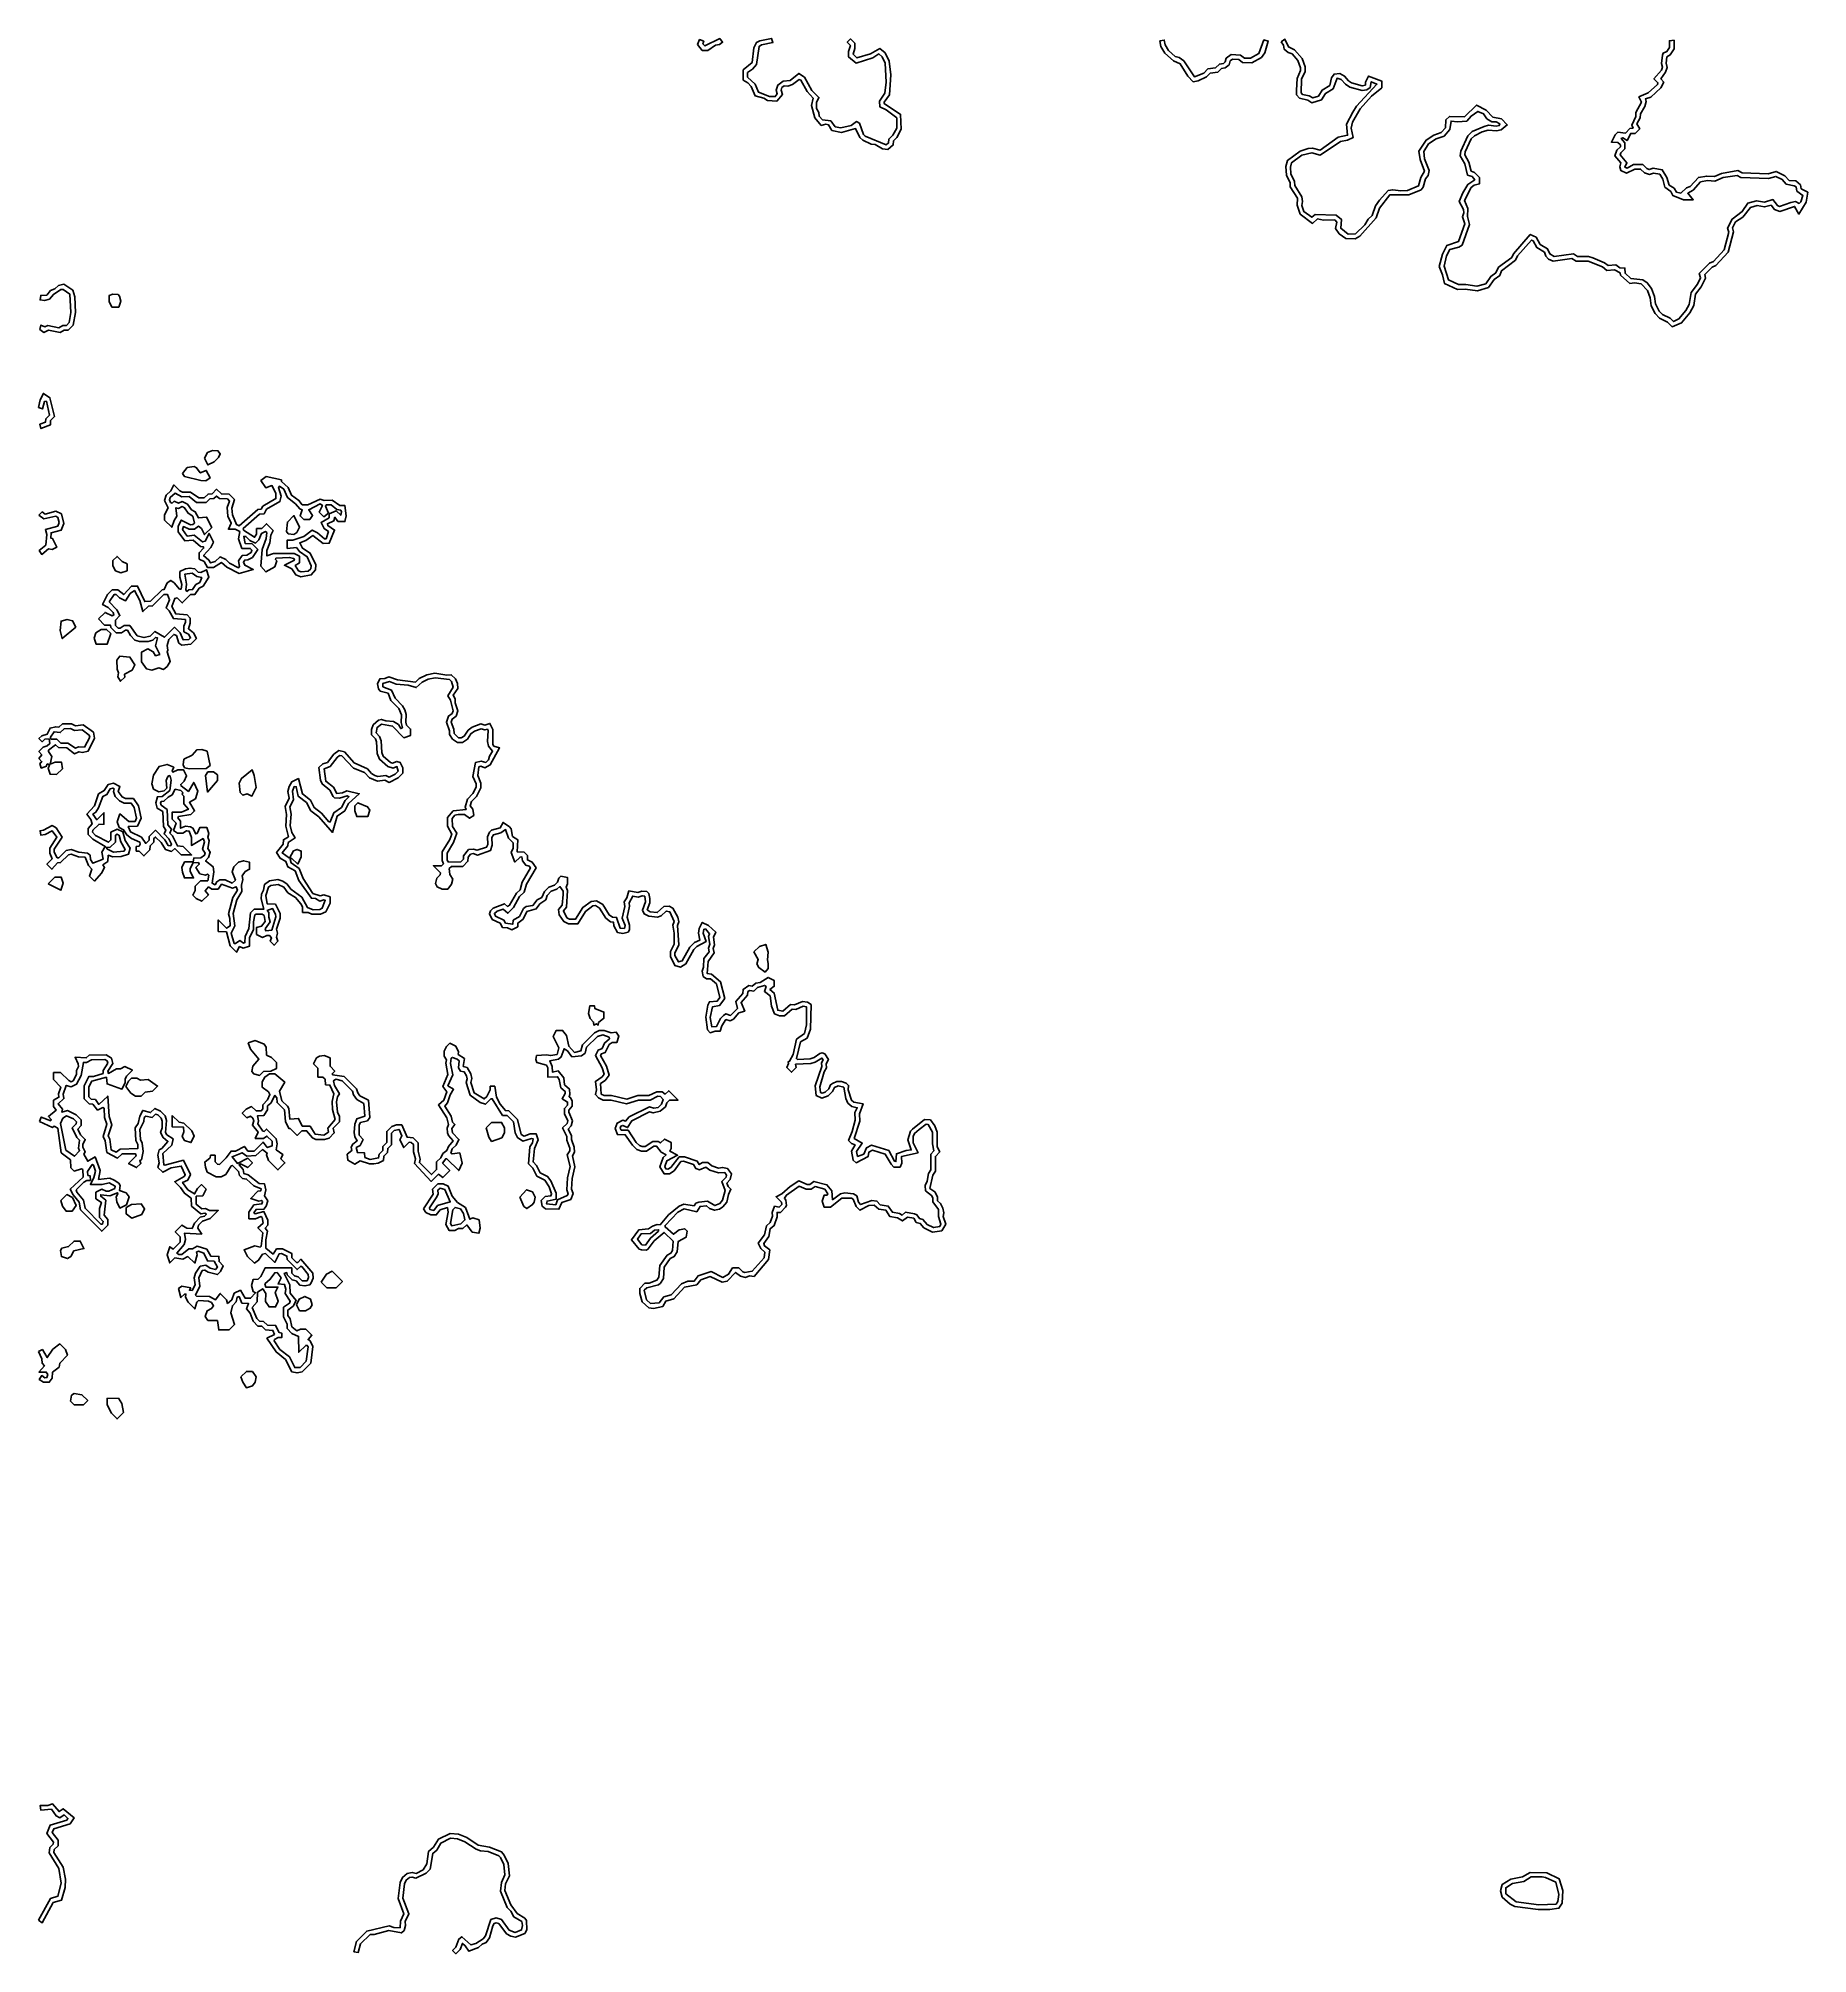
# Model space of a CAD drawing. Header units: metres. Extents: x 0 to 235, y 0 to 254.
import ezdxf

# ---------------------------------------------------------------- set-up
doc = ezdxf.new("R2010")
doc.units = ezdxf.units.M
doc.layers.add('contour_grooves', color=7, linetype='Continuous')

msp = doc.modelspace()

# ---------------------------------------------------------------- linework, layer by layer
at = {"layer": 'contour_grooves'}
for points in [[(87.31, 253.44), (87.58, 254.11), (88.13, 253.89), (88.02, 253.54), (88.26, 253.28), (90.26, 254.24), (90.62, 253.76), (90.22, 253.46), (89.69, 253.37), (88.67, 252.68), (87.92, 252.68), (87.31, 253.44)], [(93.38, 250.09), (94.56, 251.06), (94.78, 253.04), (95.12, 253.73), (95.6, 253.97), (97.13, 254.28), (97.32, 253.72), (95.81, 253.4), (95.47, 253.2), (95.12, 250.82), (94.6, 250.19), (93.94, 249.72), (93.95, 249.11), (94.94, 248.18), (95.39, 247.14), (96.87, 246.56), (97.63, 246.54), (97.89, 246.91), (97.75, 247.38), (97.99, 248.08), (98.66, 248.58), (99.63, 248.68), (100.75, 249.63), (101.53, 249.12), (102.51, 247.33), (103.44, 246.42), (103.11, 245.76), (103.11, 244.96), (103.4, 244.42), (103.46, 243.93), (103.91, 243.45), (105.01, 243.33), (105.6, 242.54), (106.33, 242.39), (107.73, 242.72), (108.44, 243.23), (108.81, 242.99), (109.37, 241.49), (109.59, 241.28), (112.38, 240.15), (112.68, 240.38), (112.7, 240.89), (113.24, 241.43), (113.76, 242.33), (113.78, 243.71), (112.37, 244.79), (111.53, 245.16), (111.47, 245.93), (112.18, 246.98), (112.38, 248.44), (112.21, 251), (111.85, 251.84), (111.4, 252.2), (110.59, 251.7), (108.39, 250.99), (107.36, 251.82), (107.36, 252.54), (107.61, 253.32), (107.19, 253.79), (107.61, 254.21), (108.21, 253.62), (108.21, 252.91), (107.96, 252.17), (108.45, 251.68), (110.3, 252.23), (111.53, 252.92), (112.21, 252.37), (112.77, 251.23), (112.98, 249.44), (112.79, 246.77), (112.11, 245.82), (112.1, 245.61), (114.27, 244.18), (114.37, 242.23), (113.77, 241.11), (113.32, 240.65), (113.3, 240.12), (112.59, 239.52), (111.89, 239.6), (110.89, 240.17), (110.38, 240.22), (109.27, 240.77), (108.88, 241.09), (108.3, 242.3), (106.41, 241.79), (105.16, 242.05), (104.71, 242.77), (104.34, 242.87), (103.73, 242.72), (102.87, 243.7), (102.46, 245.35), (102.67, 246.32), (101.85, 247.23), (101.03, 248.73), (100.79, 248.81), (99.91, 248.13), (99.29, 247.93), (98.83, 247.95), (98.52, 247.73), (98.4, 247.38), (98.57, 246.83), (97.84, 245.95), (96.59, 246), (96.09, 246.31), (94.98, 246.62), (94.41, 247.88), (93.98, 248.37), (93.38, 248.73), (93.38, 250.09)], [(148.73, 253.95), (149.32, 254.05), (149.43, 253.42), (149.89, 252.66), (150.78, 251.88), (151.31, 251.73), (151.92, 251.28), (153.35, 249.15), (154.56, 249.66), (155.11, 250.21), (156.11, 250.34), (156.64, 250.85), (157.18, 250.94), (157.4, 251.14), (157.53, 251.63), (158.22, 252.14), (159.44, 252.05), (159.96, 251.65), (160.76, 251.64), (161.87, 252.25), (162.55, 254.08), (163.12, 253.92), (162.66, 252.36), (162.23, 251.72), (160.95, 251.03), (159.72, 251.06), (159.21, 251.46), (158.39, 251.52), (158.06, 251.27), (157.93, 250.77), (157.41, 250.36), (156.91, 250.27), (156.41, 249.77), (155.41, 249.65), (154.92, 249.17), (153.82, 248.62), (153.15, 248.51), (152.45, 249.26), (151.44, 250.88), (150.53, 251.31), (149.41, 252.29), (148.86, 253.21), (148.73, 253.95)], [(164.84, 253.83), (165.34, 254.17), (165.83, 253.13), (166.61, 252.74), (167.62, 251.59), (168.02, 250.5), (168.02, 249.86), (167.56, 248.85), (167.49, 247.05), (167.66, 246.82), (168.58, 246.66), (169.07, 246.37), (169.79, 246.6), (170.3, 247.4), (171.32, 248.03), (171.54, 249.02), (171.88, 249.53), (172.62, 249.63), (173.28, 249.26), (173.77, 248.64), (174.18, 248.39), (175.61, 247.95), (176.05, 248.06), (176.07, 248.47), (176.47, 249.26), (178.2, 248.59), (178.2, 247.72), (176.83, 246.58), (175.36, 244.92), (174.33, 243.14), (174.13, 242.35), (174.43, 241.11), (173.66, 240.73), (172.71, 240.59), (170.04, 238.75), (168.93, 239.08), (167.58, 238.74), (166.23, 237.74), (166.07, 237.17), (166.13, 236.26), (166.62, 235.24), (166.65, 234.74), (167.61, 233.23), (167.7, 232.6), (167.58, 232.09), (167.85, 231.27), (168.92, 230.51), (169.38, 230.88), (172.15, 230.79), (172.86, 230.22), (172.76, 229.04), (173.73, 228.24), (174.71, 228.31), (175.94, 229.51), (176.39, 230.27), (176.94, 230.74), (177.38, 232.01), (177.91, 232.8), (179.05, 234.05), (179.66, 234.16), (180.75, 234.01), (181.61, 234.08), (183.1, 234.69), (183.42, 235.77), (183.87, 236.64), (183.31, 238.16), (183.13, 239.29), (184.09, 240.76), (185.13, 241.43), (186.1, 241.79), (186.66, 242.4), (186.71, 243.43), (187.19, 243.91), (189.19, 243.85), (190.81, 245.41), (192.07, 244.75), (192.98, 243.8), (194.1, 243.57), (194.89, 242.78), (194.07, 242.11), (193.45, 241.99), (192.37, 242.1), (191.53, 241.87), (190.53, 241.34), (190.09, 240.93), (189.29, 239.2), (189.27, 238.79), (189.79, 237.82), (190.09, 236.64), (190.53, 236.45), (191.18, 235.8), (191.18, 234.93), (190.51, 234.76), (190.09, 234.45), (189.21, 232.72), (189.65, 231.67), (189.6, 230.61), (189.88, 229.53), (188.89, 226.82), (188.46, 226.55), (187.26, 226.23), (186.83, 225.37), (186.48, 224.03), (187.07, 222.19), (188.39, 221.56), (189.39, 221.57), (190.84, 221.34), (192.03, 221.68), (192.69, 222.65), (193.36, 223.12), (193.74, 223.86), (195.49, 225.15), (195.71, 225.65), (197.94, 228.23), (198.72, 227.87), (199.26, 226.89), (200.24, 226.32), (200.54, 225.64), (201.11, 225.29), (203.7, 225.63), (204.22, 225.29), (205.67, 225.29), (206.26, 225.1), (207.82, 224.44), (208.28, 224.09), (209.3, 224.18), (209.83, 223.77), (210.52, 223.76), (210.54, 223.07), (211.29, 222.38), (212.89, 222.21), (213.49, 221.81), (214.06, 221.05), (214.45, 219.97), (214.57, 219.01), (215.08, 218.02), (215.5, 217.59), (216.51, 217.1), (216.99, 216.65), (217.69, 217), (218.63, 218.13), (219.07, 218.92), (219.33, 220.51), (220.16, 221.61), (220.57, 222.44), (220.4, 223.03), (221.76, 224.39), (222.29, 224.62), (223.7, 226.17), (224.32, 228.53), (224.15, 229.08), (224.75, 230.27), (226.1, 231.27), (226.84, 232.38), (228.01, 232.67), (229.08, 232.51), (230.18, 232.85), (230.77, 232.05), (231.07, 231.94), (232.54, 232.47), (233.19, 232.6), (233.65, 232.34), (233.91, 232.56), (234.16, 233.4), (233.36, 233.98), (233.25, 234.53), (233.02, 234.7), (231.93, 234.91), (231.43, 235.51), (230.58, 235.93), (229.58, 235.66), (225.94, 235.81), (225.42, 236.06), (223.58, 235.78), (222.46, 235.3), (221.47, 235.38), (220.56, 235.22), (219.58, 234.11), (218.87, 233.7), (219.6, 232.83), (218.29, 232.83), (216.87, 233.42), (216.62, 233.91), (215.8, 234.51), (215.55, 235.55), (215.14, 236.23), (214.31, 236.37), (213.79, 236.21), (213.12, 236.43), (212.6, 236.9), (211.84, 236.9), (210.71, 236.37), (209.97, 236.74), (209.85, 237.2), (209.97, 237.72), (209.19, 238.68), (209.46, 239.4), (209.91, 239.86), (209.92, 240.11), (209.57, 240.46), (208.72, 240.47), (209.21, 241.45), (209.59, 241.83), (210.58, 241.7), (211.15, 242.29), (211.6, 242.35), (211.42, 242.76), (211.95, 243.91), (211.96, 244.42), (212.7, 245.78), (212.37, 246.5), (213.6, 247.02), (214.85, 248.13), (214.9, 248.38), (214.38, 248.91), (215.38, 250.07), (215.51, 250.45), (215.39, 250.92), (215.49, 252.03), (215.58, 252.32), (216.1, 252.54), (216.46, 253.07), (216.44, 253.97), (217.04, 254.03), (217.07, 252.88), (216.55, 252.07), (216.07, 251.81), (216, 250.98), (216.14, 250.42), (215.93, 249.79), (215.29, 248.92), (215.68, 248.46), (215.29, 247.69), (213.97, 246.48), (213.24, 246.24), (213.34, 245.89), (213.17, 245.22), (212.57, 244.25), (212.56, 243.73), (212.1, 242.9), (212.48, 242.25), (211.87, 241.65), (211.29, 241.64), (210.8, 240.7), (210.23, 241.07), (210.04, 240.98), (210.52, 240.38), (210.52, 239.62), (209.99, 239.08), (209.88, 238.78), (210.78, 237.75), (210.52, 237.15), (210.82, 237.04), (211.66, 237.5), (212.89, 237.5), (213.43, 236.97), (213.75, 236.85), (214.28, 237.01), (215.47, 236.81), (216.1, 235.8), (216.38, 234.78), (217.07, 234.37), (217.35, 233.85), (217.96, 233.72), (218.71, 234.4), (219.2, 234.61), (220.28, 235.79), (221.39, 235.98), (222.44, 235.91), (223.36, 236.34), (225.54, 236.71), (226.09, 236.41), (229.54, 236.28), (230.61, 236.59), (231.77, 236.01), (232.32, 235.41), (233.23, 235.33), (233.83, 234.81), (233.95, 234.29), (234.8, 233.83), (234.6, 232.5), (233.64, 230.93), (233.05, 231.95), (231.12, 231.28), (230.39, 231.52), (229.94, 232.11), (229.06, 231.89), (228.07, 232.06), (227.19, 231.81), (226.2, 230.52), (225.23, 229.88), (224.83, 229.09), (224.96, 228.55), (224.24, 225.85), (222.61, 224.1), (222.09, 223.87), (221.13, 222.9), (221.24, 222.42), (220.65, 221.25), (219.91, 220.31), (219.69, 218.8), (219.13, 217.79), (218.05, 216.5), (216.79, 215.95), (216.16, 216.58), (215.13, 217.11), (214.54, 217.7), (214.02, 218.76), (213.86, 219.82), (213.51, 220.78), (212.67, 221.64), (211.78, 221.8), (211.16, 221.72), (209.93, 222.82), (209.87, 223.12), (209.14, 223.54), (208.1, 223.45), (207.53, 223.9), (205.64, 224.67), (204.03, 224.69), (203.47, 225.03), (201, 224.69), (200.38, 224.95), (200, 225.34), (199.82, 225.86), (198.8, 226.47), (198.34, 227.36), (198.12, 227.48), (196.24, 225.36), (196, 224.81), (194.13, 223.4), (193.89, 222.78), (193.16, 222.24), (192.38, 221.17), (190.91, 220.73), (189.3, 220.97), (188.27, 220.93), (186.55, 221.7), (186.3, 222.86), (185.84, 223.95), (186.28, 225.61), (186.85, 226.77), (188.42, 227.27), (189.26, 229.62), (188.92, 230.56), (189.11, 231.1), (189.06, 231.54), (188.51, 232.59), (188.98, 233.77), (189.64, 234.86), (190.56, 235.49), (190.21, 235.91), (189.62, 236.12), (189.23, 237.61), (188.64, 238.66), (188.7, 239.3), (189.63, 241.34), (190.21, 241.88), (191.82, 242.58), (192.41, 242.73), (193.41, 242.6), (193.82, 242.69), (193.9, 242.92), (193.39, 243.18), (192.83, 243.18), (192.19, 243.6), (191.74, 244.23), (190.98, 244.57), (190.08, 243.94), (189.5, 243.29), (188.29, 243.18), (187.42, 243.29), (187.27, 242.16), (186.49, 241.27), (185.44, 240.91), (184.44, 240.26), (183.79, 239.23), (183.9, 238.26), (184.5, 236.73), (184.37, 236.05), (184, 235.6), (183.72, 234.51), (183.43, 234.15), (181.81, 233.5), (179.28, 233.47), (177.92, 231.7), (177.46, 230.43), (175.3, 227.98), (174.66, 227.64), (173.44, 227.67), (172.56, 228.32), (172.06, 229.01), (172.26, 229.87), (171.97, 230.16), (170.49, 230.14), (169.66, 230.28), (169.03, 229.69), (167.35, 230.92), (166.95, 232.12), (167.03, 233.03), (166.05, 234.57), (166.02, 235.1), (165.55, 236.12), (165.47, 237.25), (165.68, 238.05), (167.35, 239.3), (168.43, 239.66), (169.03, 239.69), (170.03, 239.41), (172.41, 241.14), (173.66, 241.41), (173.53, 242.87), (174.38, 244.45), (174.86, 245.27), (177.57, 248.18), (176.81, 248.52), (176.67, 247.73), (176.23, 247.44), (175.6, 247.33), (173.97, 247.81), (173.38, 248.17), (172.82, 248.83), (172.28, 248.98), (171.76, 247.59), (170.75, 246.96), (170.22, 246.13), (168.93, 245.73), (168.39, 246.07), (167.3, 246.31), (166.89, 246.76), (166.88, 247.39), (166.95, 248.96), (167.42, 249.99), (167.42, 250.37), (167.05, 251.35), (166.3, 252.2), (165.79, 252.38), (165.26, 252.82), (165.15, 253.37), (164.84, 253.83)], [(-0.06, 215.59), (0.07, 216.17), (0.58, 215.97), (0.98, 216.14), (2.44, 215.83), (2.97, 216.12), (3.45, 216.14), (3.8, 216.51), (4.05, 217.85), (3.9, 220.29), (3.03, 220.93), (2.7, 220.89), (1.72, 220.26), (1.19, 219.63), (0.53, 219.45), (-0.04, 219.53), (0.04, 220.12), (0.83, 220.16), (1.35, 220.76), (1.89, 220.98), (2.4, 221.44), (3.12, 221.6), (4.3, 220.82), (4.57, 219.93), (4.67, 217.86), (4.35, 216.18), (3.69, 215.52), (3.14, 215.52), (2.61, 215.21), (1.08, 215.5), (0.45, 215.2), (-0.06, 215.59)], [(9.12, 219.32), (9.12, 220.1), (9.63, 220.3), (10.32, 220.26), (10.52, 220.03), (10.66, 219.37), (10.4, 218.58), (9.49, 218.58), (9.12, 219.32)], [(-0.28, 205.23), (-0.03, 206.25), (0.39, 207.1), (1.26, 206.52), (1.85, 204.02), (1.34, 203.49), (1.32, 202.91), (0.07, 202.43), (-0.07, 203.01), (0.67, 203.27), (0.72, 203.73), (1.19, 204.23), (0.79, 206.06), (0.54, 206.03), (0.28, 205.04), (-0.28, 205.23)], [(21.81, 198.52), (22.18, 199.26), (22.86, 199.53), (23.57, 199.49), (23.89, 199.06), (23.66, 198.59), (23.08, 198.02), (22.26, 197.61), (21.81, 198.52)], [(16.47, 192.89), (16.71, 193.59), (17.33, 194.15), (17.73, 194.95), (18.52, 194.17), (18.88, 194), (19.95, 193.97), (21.04, 193.22), (21.77, 193.24), (22.27, 193.73), (22.8, 193.75), (23.41, 194.36), (24.05, 193.74), (25.07, 193.73), (25.78, 193.01), (25.43, 191.86), (25.5, 190.96), (26.03, 189.69), (26.41, 189.5), (28.89, 191.69), (29.32, 191.71), (29.55, 192.11), (31.29, 193.12), (31.27, 193.86), (30.76, 194.85), (29.93, 194.57), (29.29, 195.53), (29.98, 196.05), (32.01, 195.61), (32.01, 195.4), (32.92, 194.59), (33.35, 193.58), (34.33, 192.89), (34.78, 192.3), (35.54, 192.29), (37.15, 193.07), (37.7, 192.89), (38.76, 192.93), (39.76, 192.21), (40.46, 192.2), (40.61, 190.85), (40.46, 190.07), (39.52, 190.07), (39.12, 190.65), (38.99, 190.16), (38.12, 189.79), (38.18, 189.55), (39.07, 188.95), (38.37, 187.2), (37.58, 187.16), (36.17, 188.22), (35.26, 187.56), (34.45, 187.25), (34.83, 186.52), (35.84, 185.89), (36.57, 184.33), (36.54, 183.67), (35.97, 182.99), (34.59, 182.74), (33.91, 183), (33.38, 183.78), (32.42, 184.26), (33.74, 184.95), (33.67, 185.16), (33.06, 185.32), (31.29, 185.21), (31.23, 185.04), (31.39, 184.85), (31.14, 184.08), (29.95, 183.38), (29.3, 184.16), (29.48, 186.37), (29.98, 187.84), (30.07, 188.62), (29.92, 188.75), (29.35, 188.49), (29.01, 187.65), (28.56, 187.21), (27.82, 187.58), (27.29, 188.1), (27, 188.09), (27.2, 187.15), (28.12, 187.11), (28.87, 186.36), (28.17, 185.29), (27.56, 184.98), (27.15, 184.96), (26.97, 184.7), (27.15, 184.26), (28.27, 183.7), (26.42, 183.19), (24.78, 184), (24.04, 184.63), (22.98, 183.96), (22.21, 183.96), (21.73, 184.76), (21.08, 185.1), (21.08, 185.92), (21.68, 186.52), (21.68, 186.71), (21.25, 186.76), (20.3, 187.61), (19.18, 187.53), (18.28, 188.72), (18.28, 189.43), (18.7, 190.27), (19.93, 189.66), (20.23, 189.67), (20.46, 189.88), (20.25, 190.77), (19.63, 191.17), (19.14, 191.92), (18.83, 192.06), (18.32, 191.82), (17.99, 191.92), (18.12, 190.79), (17.75, 190.23), (17.44, 189.31), (16.5, 190.25), (16.5, 190.95), (16.95, 191.91), (16.47, 192.89)], [(18.89, 196.48), (19.51, 197.24), (20.43, 197.38), (20.74, 197.22), (21.23, 196.54), (22.02, 196.88), (22.53, 195.87), (21.97, 195.49), (21.33, 195.55), (19.15, 196.06), (18.89, 196.48)], [(17.3, 192.59), (17.49, 192.52), (17.76, 192.77), (18.33, 192.51), (18.83, 192.74), (19.52, 192.4), (20.09, 191.62), (20.57, 191.37), (20.99, 190.57), (22.07, 190.67), (22.76, 189.3), (21.81, 188.34), (21.39, 189.17), (21, 189.46), (20.48, 189.05), (19.78, 189.05), (19, 189.41), (18.88, 189.02), (19.5, 188.15), (20.43, 188.28), (21.55, 187.36), (21.89, 187.49), (22.4, 188.5), (22.99, 187.32), (22.64, 186.63), (21.68, 185.55), (22.39, 184.95), (22.6, 184.58), (23.23, 184.76), (23.86, 185.39), (24.61, 185.02), (25.11, 184.53), (26.33, 183.94), (26.45, 184.09), (26.32, 184.84), (26.82, 185.58), (27.42, 185.59), (28.01, 185.98), (28.1, 186.26), (27.87, 186.5), (26.76, 186.51), (26.33, 187.8), (26.49, 188.75), (25.88, 189.05), (24.97, 189.05), (25.35, 189.87), (24.9, 190.81), (24.8, 191.94), (25.1, 192.79), (24.84, 193.1), (23.8, 193.13), (23.4, 193.45), (23.03, 193.13), (22.51, 193.11), (22.01, 192.62), (20.75, 192.62), (19.76, 193.39), (18.79, 193.37), (17.92, 193.83), (17.23, 193.26), (17.13, 192.94), (17.3, 192.59)], [(26.95, 189.16), (26.97, 188.94), (28.44, 187.98), (28.71, 188.4), (28.71, 189.15), (29.41, 189.16), (30.03, 189.78), (30.91, 188.9), (30.59, 188.27), (30.49, 187.25), (30.08, 186.24), (30.09, 185.52), (30.98, 185.84), (33.69, 185.83), (34.4, 185.47), (34.4, 184.59), (33.85, 184.23), (34.28, 183.52), (34.63, 183.38), (35.57, 183.48), (35.93, 183.81), (35.96, 184.18), (35.45, 185.4), (34.4, 186.08), (34.01, 186.62), (32.79, 186.51), (32.79, 187.62), (33.55, 187.62), (34.98, 188.1), (36.12, 188.94), (36.83, 188.58), (37.73, 187.79), (37.95, 187.79), (38.25, 188.74), (37.69, 189.15), (37.28, 189.97), (38.34, 190.59), (38.38, 191.1), (39.29, 191.52), (39.89, 190.91), (40.01, 191.38), (39.9, 191.59), (39.36, 191.66), (38.63, 192.31), (38, 192.31), (37.89, 192.12), (38.27, 191.21), (37.67, 190.71), (37.05, 191.33), (37.47, 192.21), (37.15, 192.42), (35.64, 191.65), (36.16, 190.88), (35.79, 190.33), (35, 190.33), (34.5, 190.82), (34.79, 191.64), (34.46, 191.76), (33.87, 192.44), (32.83, 193.26), (32.35, 194.37), (31.77, 194.79), (31.65, 194.61), (32, 193.43), (31.82, 192.73), (30.03, 191.71), (29.71, 191.09), (29.12, 191.07), (26.95, 189.16)], [(-0.21, 190.92), (0.21, 191.35), (0.61, 191.06), (2.06, 191.46), (2.78, 191.1), (3.1, 189.83), (2.74, 188.91), (1.41, 188.59), (1.37, 187.89), (1.61, 187.82), (2.18, 186.68), (1.56, 186.36), (1.09, 186.44), (0.17, 185.71), (-0.17, 186.21), (0.71, 186.95), (0.83, 188.34), (0.66, 189.04), (2.3, 189.46), (2.49, 189.93), (2.32, 190.63), (2.05, 190.79), (0.45, 190.45), (-0.21, 190.92)], [(32.68, 188.74), (32.81, 190.01), (33.68, 190.88), (34.44, 189.35), (34.08, 188.64), (33.67, 188.37), (32.93, 188.43), (32.68, 188.74)], [(7.72, 177.14), (8.59, 178.01), (9.54, 177.54), (9.77, 177.68), (9.67, 177.98), (8.99, 178.67), (8.25, 179.04), (8.92, 180.37), (9.55, 181), (10.3, 181), (11.06, 180.37), (12.09, 181.51), (12.91, 181.51), (13.85, 179.44), (14.6, 179.48), (16.16, 181), (16.45, 181.05), (16.82, 181.92), (17.31, 182.25), (17.75, 181.95), (18.48, 181.09), (18.69, 181.1), (18.79, 181.69), (18.53, 182.69), (18.54, 183.43), (19.25, 183.79), (19.85, 183.89), (20.5, 183.78), (20.97, 183.37), (21.3, 183.31), (22.06, 183.67), (22.39, 182.69), (21.6, 181.5), (21.07, 181.22), (20.52, 180.4), (19.95, 180.38), (18.83, 179.26), (18.15, 179.94), (17.85, 179.87), (17.45, 178.78), (17.98, 177.8), (19.49, 177.67), (19.9, 177.26), (19.9, 176.56), (19.65, 175.84), (20.35, 175.28), (20.73, 174.53), (19.98, 173.78), (18.77, 173.63), (18.39, 173.92), (18.07, 174.93), (17.71, 175.08), (17.06, 174.42), (16.85, 173.6), (16.94, 173), (16.83, 172.76), (17.24, 171.5), (16.85, 170.82), (16.35, 170.44), (15.73, 170.62), (14.8, 170.33), (14.07, 170.51), (13.44, 171.45), (13.44, 172.74), (14.25, 173.15), (14.99, 172.78), (15.29, 172.24), (15.84, 172.42), (15.29, 173.58), (15.57, 174.61), (15.3, 174.69), (14.92, 174.33), (14.32, 174.13), (13.16, 174.13), (12.56, 174.33), (11.97, 174.92), (11.56, 175.63), (11.28, 175.64), (10.78, 175.31), (10.06, 175.31), (9.37, 176), (9.32, 176.3), (8.53, 176.33), (7.72, 177.14)], [(9.63, 184.19), (9.63, 184.9), (10.18, 185.45), (10.86, 184.77), (11.5, 184.45), (11.5, 183.54), (10.69, 183.27), (9.97, 183.51), (9.63, 184.19)], [(9.12, 179.43), (10.17, 178.33), (10.55, 177.59), (9.97, 176.97), (9.98, 176.26), (10.31, 175.92), (10.61, 175.92), (11.11, 176.25), (11.86, 176.25), (12.87, 174.87), (13.75, 174.65), (14.59, 174.86), (15.21, 175.47), (16.46, 174.7), (17.82, 176.04), (18.57, 175.28), (18.97, 174.35), (19.71, 174.39), (19.95, 174.62), (19.68, 175.1), (19.04, 175.43), (19.04, 176.19), (19.29, 176.69), (19.26, 177.05), (17.67, 177.18), (17.08, 178.21), (16.69, 178.61), (17.15, 179.66), (16.87, 180.39), (16.39, 180.38), (14.89, 178.87), (14.36, 178.85), (13.61, 178.11), (13.2, 179.6), (12.48, 180.91), (11.94, 180.51), (11.3, 179.55), (10.51, 179.95), (10.06, 180.38), (9.79, 180.38), (9.12, 179.43)], [(19.32, 181.01), (19.46, 180.79), (19.73, 181), (20.22, 181.04), (20.66, 181.7), (21.16, 181.96), (21.44, 182.63), (20.76, 182.79), (20.17, 183.23), (19.19, 183.09), (19.39, 181.74), (19.32, 181.01)], [(2.62, 175.61), (2.75, 176.86), (3.56, 177.06), (4.28, 176.89), (4.69, 176.06), (2.89, 174.52), (2.62, 175.61)], [(7.15, 174.59), (7.38, 175.29), (8.05, 175.74), (8.78, 175.74), (9.33, 175.19), (8.86, 173.78), (7.42, 173.78), (7.15, 174.59)], [(10.14, 171.64), (10.54, 172.18), (11.88, 172.07), (12.56, 171.05), (12.2, 170.33), (11.16, 169.79), (11.2, 169.42), (10.63, 168.85), (10.27, 169.45), (10.37, 169.98), (10.19, 170.45), (10.14, 171.64)], [(-0.11, 110.38), (0.11, 110.94), (1.37, 110.45), (1.42, 110.64), (1.06, 111.01), (2.11, 111.88), (1.74, 112.37), (1.74, 113.19), (2.45, 113.59), (2.41, 114.04), (2.69, 114.93), (1.74, 115.93), (1.74, 116.86), (2.67, 116.86), (3.75, 115.79), (4.06, 115.65), (4.34, 115.76), (4.78, 116.62), (4.79, 117.14), (5.04, 117.68), (5.03, 118.04), (4.61, 118.9), (6.08, 118.82), (6.49, 119.16), (8.72, 119.21), (9.42, 118.79), (9.61, 118.06), (8.97, 117.03), (9.03, 116.76), (10.09, 117.37), (10.62, 117.38), (11.2, 117.66), (12.21, 117.16), (11.43, 116.37), (11.25, 115.98), (11.24, 115.48), (10.83, 114.66), (8.86, 115.36), (8.76, 116.23), (6.82, 115.74), (6.41, 114.96), (6.42, 113.64), (6.75, 113.31), (7.31, 113.3), (7.75, 112.64), (8.95, 113.73), (9.12, 111.04), (9.48, 109.91), (8.98, 108.45), (9.2, 108), (9.38, 106.61), (10.07, 106.3), (10.57, 106.68), (12.92, 106.76), (12.93, 107.32), (12.68, 107.84), (12.6, 109.53), (12.97, 110.1), (13.2, 111.05), (13.59, 111.84), (14.63, 111.55), (15.21, 112.09), (15.96, 111.72), (16.55, 111.13), (16.76, 110.5), (16.63, 108.91), (16.8, 108.61), (17.65, 108.04), (17.45, 107.23), (16.28, 106.12), (16.38, 104.62), (16.54, 104.55), (18.99, 105.21), (19.93, 103.33), (19.56, 102.58), (18.88, 102.27), (19.56, 101.29), (20.47, 100.73), (20.88, 101.47), (21.38, 101.97), (22, 101.35), (21.56, 100.49), (20.69, 100.42), (20.69, 99.36), (21.44, 98.74), (21.93, 98.81), (22.48, 98.54), (23.63, 98.54), (22.57, 97.49), (21.51, 97.1), (21.02, 96.58), (20.89, 96.21), (21.43, 95.4), (19.12, 95.52), (19.27, 94.68), (19.1, 94.02), (18.12, 92.87), (18.39, 92.69), (18.78, 92.7), (19.73, 93.45), (20.22, 93.46), (20.82, 93.81), (22.09, 93.39), (22.65, 92.45), (23.71, 92.43), (23.73, 91.75), (24.29, 91.17), (23.92, 90.43), (23.52, 90.03), (22.27, 90.33), (21.82, 90.62), (21.49, 90.55), (21.06, 89.61), (21.17, 88.48), (20.61, 87.3), (20.74, 87.17), (22.47, 87.09), (23.26, 86.68), (23.88, 87.51), (24.73, 86.66), (24.87, 86.2), (25.41, 86.67), (25.75, 87.53), (26.57, 87.94), (27.21, 86.87), (27.92, 86.88), (28.59, 87.6), (28.28, 87.76), (28.05, 88.57), (28.28, 89.38), (28.93, 89.42), (29.28, 89.77), (29.85, 90.91), (33.39, 90.91), (33.42, 90.19), (33.75, 89.86), (34.26, 89.73), (34.79, 89.19), (35.42, 89.21), (35.63, 89.62), (35.58, 90.01), (34.71, 91.1), (34.53, 91.11), (34.1, 90.69), (32.79, 92.01), (32.74, 92.47), (32.02, 92.84), (31.72, 92.79), (31.13, 91.63), (29.91, 92.81), (29.52, 92.72), (28.99, 91.93), (28.44, 91.56), (27.52, 92.42), (27.06, 93.33), (28.48, 93.85), (29.18, 93.67), (29.33, 93.79), (29.55, 95.55), (28.9, 96.24), (29.6, 96.86), (29.46, 97.6), (29.28, 97.73), (28.58, 97.43), (27.7, 97.44), (27.7, 98.32), (28.36, 99.3), (29.42, 99.4), (29.52, 99.7), (29.41, 99.87), (29.01, 99.79), (27.95, 100.15), (28.89, 101.09), (29.27, 101.13), (29.31, 101.42), (28.33, 101.81), (27.39, 102.7), (26.83, 102.8), (26.44, 103.19), (26.33, 103.72), (25.52, 104.52), (25.34, 104.47), (24.61, 103.34), (23.99, 103.03), (23.34, 103.03), (22.15, 103.63), (21.94, 104.28), (21.82, 104.96), (22.57, 105.55), (22.61, 105.88), (23.21, 105.88), (23.22, 104.99), (23.52, 104.67), (23.77, 104.65), (24.69, 105.54), (25.33, 106.43), (25.91, 106.44), (27.11, 107.04), (27.56, 106.41), (28.41, 106.44), (29.57, 107.62), (30.13, 106.9), (30.78, 107.11), (30.77, 107.76), (30.09, 108.43), (29.65, 108.12), (28.53, 108.12), (28.91, 108.95), (28.16, 109.87), (28.35, 110.45), (28.24, 110.8), (27.92, 111.08), (27.43, 110.86), (26.81, 111.47), (27.31, 111.98), (28.06, 112.35), (28.66, 111.78), (29.33, 111.78), (29.54, 112.04), (29.56, 112.58), (30.16, 113.23), (30.48, 113.94), (30.31, 114.3), (29.48, 114.91), (29.48, 115.62), (29.8, 116.26), (30.45, 116.7), (31.14, 116.7), (32.45, 115.59), (31.76, 114.39), (32.05, 113.12), (32.82, 112.42), (32.99, 112.08), (33.15, 110.65), (34.29, 110.76), (34.79, 109.76), (35.82, 109.74), (36.5, 108.66), (37.63, 108.55), (38.29, 108.96), (38.18, 109.48), (39.15, 110.61), (38.79, 111.96), (38.75, 113.01), (38.97, 114.03), (38.45, 115.2), (37.88, 115.25), (37.83, 115.98), (37.52, 116.26), (36.86, 116.27), (36.85, 117.44), (36.28, 118.03), (36.68, 118.82), (37.07, 119.02), (37.7, 119.11), (38.48, 118.8), (38.49, 117.71), (39.11, 117.07), (38.8, 116.75), (38.82, 116.58), (40.37, 116.32), (42.01, 114.68), (42.15, 114.15), (42.44, 113.76), (43.57, 113.19), (43.75, 110.9), (43.44, 110.44), (42.53, 110.23), (42.35, 109.9), (42.36, 108.55), (42.87, 107.97), (42.47, 107.18), (41.96, 106.89), (42.11, 106.23), (43.06, 106.18), (43.1, 105.59), (43.82, 105.33), (44.93, 105.52), (45, 106), (45.5, 106.51), (45.51, 107.02), (46.01, 107.55), (46.02, 109.05), (46.67, 109.7), (47.29, 109.91), (48, 109.91), (48.72, 108.26), (49.5, 108.21), (50.18, 107.53), (50.18, 106.44), (50.44, 105.35), (50.36, 104.91), (51.95, 103.31), (52.63, 103.97), (52.64, 104.98), (53.19, 105.54), (53.48, 106.1), (53.99, 106.52), (54.21, 107.06), (54.83, 107.8), (54.2, 108.52), (54.1, 108.87), (54.03, 109.48), (54.2, 109.95), (53.99, 110.86), (52.87, 112.56), (53.59, 113.19), (53.98, 114.32), (53.46, 114.99), (54.13, 116.59), (53.86, 118.1), (53.93, 118.54), (53.66, 119.03), (53.66, 119.69), (53.96, 120.31), (54.41, 120.75), (55.2, 120.35), (55.56, 119.62), (55.49, 119.28), (56.33, 118.73), (56.17, 117.69), (56.69, 117.52), (57.16, 116.68), (57.32, 116.06), (57.2, 115.53), (57.62, 114.17), (58.97, 113.37), (59.31, 113.7), (59.75, 114.57), (59.76, 115.04), (60.36, 115.04), (60.61, 113.61), (61.07, 112.68), (61.77, 111.81), (62.22, 111.77), (63.38, 110.62), (63.86, 108.64), (64.25, 108.41), (65.08, 108.72), (65.88, 108.72), (66.15, 107.91), (65.63, 106.79), (65.46, 105), (65.91, 104.53), (66.4, 103.56), (67.39, 103.06), (67.83, 102.47), (68.51, 100.84), (68.51, 100.06), (67.31, 99.79), (67.22, 99.44), (68.47, 99.31), (68.69, 99.95), (70, 100.55), (70.11, 100.77), (69.94, 101.26), (70.03, 102.86), (70.39, 104.36), (70, 105.92), (70.34, 106.45), (70.33, 106.8), (69.94, 107.86), (69.93, 108.37), (69.37, 109.5), (69.96, 110.09), (70.06, 110.43), (69.61, 111.39), (69.61, 112.11), (70.01, 112.52), (70.04, 112.95), (69.31, 113.39), (69.72, 114.07), (69.71, 114.35), (69.14, 114.85), (68.92, 115.96), (68.7, 116.31), (67.4, 116.27), (67.4, 117.49), (67.22, 117.86), (65.94, 118.19), (65.81, 118.59), (65.92, 119.12), (67.23, 119.24), (67.75, 119.11), (68.64, 119.28), (68.88, 120.13), (68.13, 121.66), (68.53, 122.46), (69.38, 122.46), (69.88, 121.79), (70.2, 120.37), (70.97, 119.54), (71.8, 119.76), (72.02, 120.54), (73.63, 122.16), (74.24, 122.46), (74.9, 122.46), (75.84, 122.13), (76.5, 122.23), (76.85, 121.7), (76.57, 120.85), (75.94, 120.84), (75.55, 120.59), (75.04, 119.54), (74.55, 119.37), (74.42, 119.15), (75.2, 117.71), (75.57, 116.5), (75.03, 115.83), (74.42, 115.39), (74.5, 114.01), (74.9, 113.81), (75.88, 113.81), (77.91, 113.32), (79.35, 113.81), (80.83, 113.81), (81.9, 114.32), (82.59, 114.32), (83, 114), (83.48, 114.44), (84.71, 113.21), (83.59, 113.19), (83.23, 112.83), (83.06, 112.33), (82.35, 111.72), (81.41, 111.51), (80.92, 111.63), (78.57, 110.47), (78.01, 109.55), (77.36, 109.85), (77.12, 109.73), (77.02, 109.46), (77.16, 109.23), (78.07, 109.23), (79.13, 107.59), (79.57, 107.16), (79.94, 107.03), (80.36, 107.04), (81.35, 107.7), (82.08, 107.7), (82.38, 107.51), (82.91, 108.02), (83.78, 107.59), (83.78, 106.77), (83.6, 106.43), (84.66, 105.88), (83.21, 105.14), (82.96, 104.39), (83.1, 104.05), (83.37, 104.02), (83.76, 104.26), (84.88, 105.67), (85.56, 105.67), (87.26, 105.08), (87.54, 104.63), (87.94, 104.9), (88.69, 104.9), (89.21, 104.46), (90.08, 104.16), (90.61, 104.25), (91.29, 104.11), (91.82, 103.4), (91.64, 102.67), (91.21, 102.18), (91.36, 101.73), (91.73, 101.35), (91.4, 100.68), (91.2, 99.64), (90.67, 99.03), (90.22, 98.73), (89.57, 98.56), (88.9, 98.8), (88.5, 99.16), (87.64, 99.08), (87.19, 98.38), (85.54, 98.74), (84.7, 98.32), (82.98, 96.55), (82.99, 96.36), (84.13, 95.38), (84.86, 95.97), (85.61, 96.12), (85.94, 95.79), (85.78, 94.98), (84.73, 94.43), (84.58, 93.05), (84.2, 92.42), (83.68, 92.14), (82.85, 90.99), (82.76, 89.5), (82.36, 88.89), (82.11, 88.65), (80.55, 88.26), (80.23, 87.94), (80.5, 86.67), (81.05, 86.19), (82.21, 86.27), (82.83, 87.07), (83.82, 87.31), (85.16, 88.81), (86, 89.13), (86.86, 89.16), (87.37, 89.85), (89.1, 90.42), (90.68, 89.65), (91.42, 90.06), (91.96, 90.91), (92.77, 90.91), (93.3, 90.38), (93.59, 90.3), (94.58, 90.47), (96.17, 92.26), (96.24, 93), (95.7, 93.48), (95.34, 94.21), (96.2, 95.29), (96.47, 96.5), (96.97, 96.92), (97.25, 97.78), (97.22, 98.29), (97.55, 99.1), (98.14, 98.98), (98.49, 99.32), (98.44, 99.64), (97.73, 100.36), (98.5, 100.75), (99.59, 101.74), (100.75, 102.48), (101.88, 101.98), (102.23, 101.99), (102.77, 102.39), (104.5, 101.95), (105.14, 101.14), (105.24, 99.96), (106.28, 100.77), (106.88, 100.87), (108.01, 100.76), (108.48, 100.47), (108.7, 99.65), (108.97, 99.32), (110.44, 99.88), (111.14, 99.79), (111.57, 99.31), (112.64, 99.12), (113.19, 98.31), (114.14, 98.14), (114.48, 97.93), (114.93, 98.3), (116.14, 98.1), (116.46, 97.97), (116.78, 97.49), (117.25, 97.36), (117.81, 96.68), (118.66, 96.26), (119.48, 96.42), (119.62, 96.74), (119.31, 97.72), (119.33, 98.66), (118.55, 99.68), (118.57, 100.21), (118.39, 100.55), (117.6, 101.16), (117.53, 101.86), (117.81, 102.42), (117.97, 103.44), (118.3, 103.96), (118.3, 106), (118.71, 106.47), (118.51, 107.38), (118.54, 108.93), (117.96, 109.96), (117.68, 110), (116.74, 109.29), (116.12, 108.77), (115.94, 108.35), (115.93, 107.52), (116.61, 106.21), (114.38, 105.69), (114.43, 104.83), (114.22, 104.3), (113.39, 104.3), (113.01, 104.68), (112.25, 106.04), (110.53, 106.57), (110.08, 106.3), (109.97, 105.7), (108.37, 104.87), (107.96, 105.22), (107.78, 106.44), (108.24, 107.26), (107.76, 107.43), (107.36, 107.84), (107.84, 109.02), (108.25, 110.54), (108.2, 111.54), (108.53, 112.18), (107.79, 112.35), (107.25, 112.81), (106.99, 113.43), (106.72, 114.92), (105.98, 115.08), (105.51, 114.88), (105.23, 114.34), (104.64, 113.78), (103.82, 113.44), (103.06, 113.82), (102.93, 115.12), (103.83, 117.65), (103.79, 118.15), (103.98, 118.57), (103.83, 118.78), (102.93, 118.24), (102.35, 118.08), (100.34, 117.96), (100.39, 117.52), (99.77, 116.9), (99.15, 117.52), (99.41, 118.05), (99.34, 118.27), (99.53, 118.36), (100.01, 119.26), (100.46, 121.28), (101.53, 122.06), (101.76, 123.19), (101.77, 125.6), (101.33, 125.7), (100.36, 125.25), (99.88, 125.27), (98.85, 124.41), (98.18, 124.41), (97.52, 124.67), (97.14, 125.68), (96.96, 127.05), (96.19, 127.65), (96.4, 128.3), (96.21, 128.45), (95.29, 128.15), (94.78, 127.7), (94.25, 127.78), (94, 127.63), (93.96, 127.13), (93.09, 126.17), (93.57, 125.04), (92.8, 124.78), (92.06, 123.95), (91.63, 123.74), (91.08, 123.91), (90.51, 123.07), (90.33, 122.37), (89.64, 122.37), (89, 122.16), (88.63, 122.53), (88.4, 124.21), (88.69, 125.81), (88.88, 126.28), (89.93, 126.35), (90.27, 126.83), (89.81, 128.65), (89.01, 129.31), (88.48, 129.33), (88.04, 129.63), (87.92, 130.33), (88.1, 130.87), (88.16, 132), (88.86, 132.9), (88.77, 133.37), (88.94, 133.92), (88.76, 134.92), (88.9, 135.3), (88.34, 135.94), (88.13, 135.89), (88.03, 135.39), (88.45, 134.28), (87.2, 133.6), (86.81, 133.22), (85.75, 131.29), (85.04, 130.88), (84.29, 131.07), (83.69, 132.27), (83.69, 132.94), (84.2, 133.93), (84.2, 135.39), (84.02, 136.43), (84.18, 136.95), (83.63, 138.21), (83.14, 138.32), (82.45, 137.68), (82, 137.49), (80.84, 137.66), (80.2, 137.97), (79.98, 138.42), (80.38, 139.55), (80.28, 140.29), (79.95, 140.35), (79.43, 140.18), (78.69, 140.31), (78.21, 139.41), (78.27, 138.96), (77.95, 137.53), (78.28, 136.44), (78.25, 135.82), (78.08, 135.52), (77.38, 135.35), (76.68, 135.47), (76.2, 136.34), (76.15, 136.83), (75.72, 136.88), (75.13, 137.38), (74.28, 138.72), (73.73, 139.05), (73.39, 139), (72.4, 138.28), (71.42, 136.63), (70.17, 136.63), (69.53, 136.95), (68.94, 137.84), (68.85, 138.51), (69.31, 139.12), (69.44, 140.53), (69.43, 140.95), (69.02, 141.58), (68.62, 141.24), (67.84, 140.97), (67.31, 140.38), (67.15, 139.82), (66.33, 139.28), (65.87, 138.6), (64.63, 138.25), (64.13, 137.26), (63.44, 136.72), (63.42, 136.23), (62.61, 135.83), (62.04, 136.11), (61.41, 136.12), (61.08, 136.73), (60.02, 137.22), (59.66, 137.94), (59.8, 138.36), (60.14, 138.7), (61.67, 139.3), (62.06, 138.95), (62.32, 139.1), (63.23, 140.69), (63.73, 141.15), (64.02, 142.15), (65.1, 144.05), (64.95, 144.3), (64.47, 144.42), (64.03, 144.98), (63.98, 145.52), (63.72, 145.5), (63.04, 144.82), (62.55, 146.12), (62.82, 146.68), (62.81, 147.38), (62.17, 147.99), (61.79, 149.14), (61.19, 148.73), (60.18, 148.47), (59.99, 148.08), (60.02, 147.06), (59.8, 146.38), (58.05, 145.76), (57.5, 145.95), (57.14, 145.9), (56.81, 145.48), (56.8, 144.95), (56.12, 144.26), (54.62, 144.26), (54.3, 143.97), (54.39, 143.19), (54.79, 142.58), (54.61, 141.88), (54.11, 141.21), (53.38, 141.21), (52.71, 141.54), (52.49, 141.98), (52.67, 142.68), (53.12, 143.14), (53.14, 143.39), (52.21, 144.35), (53.29, 144.35), (53.55, 144.6), (53.39, 145.02), (53.38, 146.17), (54.41, 147.85), (54.64, 148.54), (54.1, 149.61), (54.09, 150.75), (54.85, 151.65), (56.54, 151.81), (56.44, 152.14), (56.76, 153.21), (57.46, 153.93), (57.89, 154.78), (57.89, 155.22), (57.46, 156.22), (57.78, 158.04), (58.57, 158.24), (59.17, 158.07), (59.52, 158.42), (59.66, 158.92), (60.08, 159.56), (59.53, 160.22), (59.4, 160.83), (59.5, 162.31), (59.38, 162.48), (59.05, 162.4), (58.55, 162.55), (57.66, 162.21), (57.2, 161.88), (56.73, 161.15), (56.08, 160.72), (55.39, 160.72), (54.76, 161.14), (54.34, 161.77), (54.33, 162.28), (53.93, 163.41), (54.23, 164.23), (54.7, 164.59), (54.82, 164.93), (54.5, 166.36), (54.12, 166.94), (54.83, 168.09), (54.62, 168.81), (54.35, 169.07), (52.46, 169.31), (51.51, 169.13), (50.72, 168.75), (49.92, 168.01), (48.85, 168.35), (47.25, 168.45), (46.36, 168.81), (45.47, 168.54), (45.51, 168.12), (46.66, 167.66), (47.11, 166.59), (48.09, 165.61), (48.42, 165.04), (48.58, 164.43), (48.53, 163.42), (48.64, 163.03), (49.17, 162.5), (49.17, 161.65), (48.28, 161.36), (46.78, 162.9), (45.32, 163.15), (44.72, 162.73), (44.59, 162.02), (45.06, 161.52), (45.25, 160.93), (45.35, 159.37), (45.54, 158.89), (46.52, 158.05), (46.79, 157.97), (47.34, 158.2), (47.81, 158.04), (48.15, 157.36), (48.15, 156.65), (47.52, 156.02), (46.32, 155.42), (45.74, 155.7), (44.77, 155.58), (43.73, 156.02), (43.06, 156.74), (41.59, 157.32), (40.03, 158.93), (39.75, 158.98), (39.41, 158.73), (38.48, 157.55), (37.68, 157.2), (37.91, 155.56), (38.93, 154.77), (39.36, 153.96), (40.11, 154.01), (40.69, 154.3), (42.35, 153.91), (40.94, 152.6), (40.43, 151.64), (39.42, 150.95), (38.8, 148.77), (36.99, 150.83), (35.92, 151.64), (35.35, 152.73), (34.26, 153.57), (33.98, 154.84), (33.72, 154.87), (33.49, 154.26), (33.64, 153.11), (33.14, 152.15), (33.32, 151.2), (33.2, 149.69), (33.38, 148.74), (33.83, 148.05), (32.91, 147.43), (32.88, 146.98), (32.13, 146.04), (33.09, 145.36), (33.63, 146.32), (34.1, 146.51), (34.66, 146.29), (34.66, 145.51), (34.19, 144.56), (33.37, 145.33), (33.2, 145.2), (33.29, 144.71), (34.37, 143.96), (34.89, 142.66), (36.21, 140.67), (37.17, 140.33), (37.67, 140.47), (38.48, 140.2), (38.48, 139.38), (37.91, 138.24), (37.23, 137.9), (36.07, 137.9), (35.55, 138.15), (34.82, 138.15), (34.82, 138.88), (34.61, 139.3), (33.9, 140.14), (32.89, 140.76), (32.34, 141.48), (31.57, 141.86), (30.63, 141.71), (30.32, 141.5), (29.94, 140.37), (30.14, 139.27), (31.22, 139.26), (31.86, 138), (31.86, 137.36), (31.37, 135.9), (31.49, 135.4), (31.38, 134.87), (31.56, 134.3), (31.05, 133.79), (30.54, 134.3), (30.68, 134.78), (30.44, 135.07), (30.1, 135.09), (29.52, 134.81), (28.71, 135.21), (28.71, 136.14), (29.38, 136.32), (29.85, 136.95), (29.72, 137.72), (29.46, 137.89), (28.66, 137.93), (28.5, 137.8), (28.3, 136.87), (28.3, 135.84), (27.79, 134.81), (27.79, 133.66), (26.93, 133.37), (26.46, 133.61), (26.04, 132.86), (25.19, 133.71), (24.71, 135.55), (23.62, 135.61), (23.62, 137.14), (24.74, 136.03), (25.19, 136.34), (25.16, 137.35), (24.97, 137.94), (25.56, 140.11), (26.16, 141.08), (25.99, 141.56), (25.5, 141.35), (24.06, 141.89), (23.6, 141.21), (22.78, 141.21), (22.34, 141.52), (21.87, 141), (22.31, 140.49), (21.44, 139.62), (20.69, 139.99), (20.25, 140.43), (20.56, 141.06), (20.57, 141.63), (21.25, 142.32), (22.22, 142.35), (22.35, 143.11), (22.23, 143.24), (21.95, 143.09), (21.19, 143.28), (20.65, 144.09), (21.1, 144.55), (20.99, 144.77), (20.3, 144.74), (19.9, 143.99), (19.91, 143.59), (20.34, 142.73), (19.13, 142.73), (18.88, 143.47), (18.78, 144.1), (19.16, 144.86), (20.27, 144.87), (20.36, 145.37), (21.3, 145.38), (21.78, 145.73), (21.88, 146.02), (21.55, 146.56), (21.8, 147.53), (21.61, 147.96), (20.06, 147.05), (20.06, 148.09), (19.77, 148.93), (19.42, 148.99), (18.92, 148.67), (18.23, 148.67), (17.68, 149.04), (18.02, 149.99), (17.52, 150.55), (17.52, 151.48), (18.76, 151.48), (19.65, 151.85), (19.04, 152.58), (19.04, 153.57), (18.84, 153.81), (18.91, 154.06), (18.64, 154.32), (17.92, 154.5), (17.51, 153.75), (16.97, 153.47), (16.41, 152.91), (16.05, 152.89), (15.97, 152.68), (16.06, 152.4), (16.84, 151.81), (16.91, 149.8), (17.42, 149.2), (17.2, 148.68), (17.55, 148.3), (18.2, 146.97), (18.96, 146.9), (20.07, 145.79), (18.71, 145.79), (17.84, 146.62), (17.39, 146.25), (16.61, 146.51), (16.04, 147.44), (15.29, 148.15), (15.07, 147.98), (15.06, 147.49), (14.56, 146.98), (14.55, 146.47), (13.74, 145.66), (13.13, 146.27), (12.73, 146.3), (12.73, 146.9), (13.11, 146.95), (13.25, 147.19), (13.19, 147.48), (12.08, 147.98), (11.47, 148.44), (11.04, 149.13), (10.44, 149.44), (10.2, 150.16), (10.56, 151.22), (11.75, 150.22), (12.58, 150.24), (12.74, 150.68), (12.44, 152.08), (12.06, 152.65), (11.13, 152.66), (10.51, 152.97), (9.92, 153.56), (9.69, 154.23), (9.78, 154.55), (9.61, 154.67), (9.28, 154.58), (8.84, 153.82), (8.27, 153.56), (7.7, 152.06), (7.35, 151.48), (6.98, 151.2), (7.47, 150.46), (8.44, 151.39), (8.44, 149.86), (7.74, 149.84), (6.95, 149.05), (6.92, 148.79), (7.31, 148.37), (9.04, 147.47), (9.37, 147.77), (9.37, 148.82), (10.18, 149.22), (10.93, 148.85), (11.24, 147.69), (11.91, 146.66), (11.71, 145.87), (10.71, 145.58), (9.62, 145.52), (9.01, 145.73), (8.95, 144.91), (8.31, 144.46), (8.51, 144.11), (8.12, 143.34), (7.17, 142.31), (6.51, 142.97), (6.82, 143.89), (6.37, 144.39), (5.94, 145.48), (5.06, 145.53), (4.06, 145.87), (3.73, 145.81), (2.67, 144.77), (2.25, 144.73), (1.53, 143.88), (0.85, 144.56), (1.54, 145.27), (1.23, 146.02), (1.23, 146.67), (2.19, 148.15), (1.54, 148.99), (0.62, 148.49), (0.04, 148.41), (-0.04, 149), (0.4, 149.07), (1.55, 149.68), (2.08, 149.36), (2.88, 148.12), (1.83, 146.53), (1.84, 146.14), (2.23, 145.4), (2.45, 145.4), (3.42, 146.36), (4.1, 146.5), (5.11, 146.14), (6.25, 146.02), (6.6, 145.73), (6.66, 145.16), (6.95, 144.67), (8.32, 145.22), (8.15, 146.13), (8.62, 146.91), (6.95, 147.88), (6.32, 148.51), (6.32, 149.27), (6.89, 149.9), (6.69, 150.5), (6.17, 151.18), (7.16, 152.32), (7.7, 153.89), (8.48, 154.33), (9.01, 155.16), (9.71, 155.31), (10.55, 154.89), (10.34, 154.2), (10.85, 153.48), (11.28, 153.26), (12.36, 153.26), (13.01, 152.31), (13.38, 150.67), (12.89, 149.61), (11.66, 149.55), (11.95, 148.83), (13.41, 148.12), (13.98, 147.31), (14.44, 147.73), (14.46, 148.25), (15.27, 149.06), (16.53, 147.79), (16.96, 147.05), (17.28, 147), (17.42, 147.22), (17.07, 147.92), (16.43, 148.57), (16.65, 149.07), (16.34, 149.54), (16.24, 151.54), (15.52, 151.99), (15.34, 152.71), (15.55, 153.51), (16.17, 153.53), (17.2, 154.36), (17.38, 155.73), (17.25, 156.25), (17.06, 156.33), (16.89, 156.11), (16.72, 155.68), (16.77, 154.63), (16.43, 154.29), (15.73, 154.18), (15.03, 154.53), (14.8, 155.21), (15, 156.4), (15.76, 157.55), (16.82, 157.8), (17.72, 157.44), (17.49, 156.96), (17.58, 156.79), (18.25, 157.08), (19.02, 157.08), (19.42, 156.27), (19.08, 155.58), (18.64, 155.14), (18.68, 154.95), (19.65, 154.22), (20.36, 155.41), (20.93, 154.27), (20.58, 153.25), (19.79, 152.78), (20.47, 151.63), (19.98, 151.13), (18.35, 150.87), (18.25, 150.7), (18.62, 150.28), (18.62, 149.33), (19.27, 149.62), (19.95, 149.53), (20.26, 149.35), (20.63, 148.58), (20.8, 148.63), (21.19, 149.44), (22.1, 149.44), (22.37, 148.63), (22.22, 148.16), (22.41, 147.67), (22.24, 146.64), (22.56, 146.13), (22.32, 145.42), (21.94, 144.99), (22.93, 144.2), (23.04, 143.54), (22.83, 142.01), (23.2, 141.82), (23.44, 142.22), (23.84, 142.49), (24.52, 142.49), (25.45, 142.04), (25.91, 142.41), (25.47, 143.54), (25.7, 144.21), (26.32, 144.83), (26.98, 145), (27.79, 144.8), (27.79, 143.87), (27.18, 143.56), (26.81, 142.99), (26.91, 142.53), (26.72, 141.75), (26.77, 140.91), (26.11, 139.83), (25.61, 137.98), (25.84, 136.37), (25.36, 135.38), (25.74, 134.02), (25.91, 134), (26.47, 134.4), (26.98, 134.06), (27.17, 134.13), (27.19, 134.96), (27.69, 135.99), (27.91, 138.08), (28.39, 138.56), (29.69, 138.58), (29.32, 139.94), (29.35, 140.57), (29.63, 141.09), (29.79, 141.87), (30.45, 142.32), (31.56, 142.5), (32.2, 142.29), (32.8, 141.89), (33.28, 141.24), (34.73, 140.16), (35.48, 138.79), (36.22, 138.5), (37.12, 138.51), (37.43, 138.7), (37.84, 139.75), (37.65, 139.82), (37.12, 139.65), (36.56, 139.98), (36.01, 140.03), (34.34, 142.38), (33.83, 143.65), (32.89, 144.19), (32.62, 144.91), (31.86, 145.35), (31.37, 146.09), (32.26, 147.22), (32.28, 147.8), (32.96, 148.2), (32.6, 149.61), (32.7, 151.16), (32.53, 152.23), (33.04, 153.34), (32.86, 154.22), (33.03, 154.86), (33.38, 155.48), (34.27, 155.92), (34.8, 153.89), (35.89, 153.04), (36.37, 152.07), (37.35, 151.31), (38.32, 150.18), (38.51, 150.17), (38.96, 151.38), (39.99, 152.08), (40.49, 153.01), (40.98, 153.5), (40.75, 153.65), (39.72, 153.34), (39.08, 153.35), (38.87, 153.53), (38.44, 154.37), (37.41, 155.21), (37.2, 155.7), (36.97, 157.39), (37.52, 157.88), (38.13, 158.05), (38.98, 159.16), (39.63, 159.65), (40.38, 159.46), (41.66, 158), (43.45, 157.23), (43.99, 156.59), (44.42, 156.32), (44.83, 156.2), (45.87, 156.32), (46.34, 156.11), (47.15, 156.51), (47.54, 156.92), (47.37, 157.52), (46.87, 157.3), (46.16, 157.53), (45.06, 158.49), (44.75, 159.27), (44.67, 160.79), (44.52, 161.2), (43.98, 161.74), (43.98, 162.43), (44.19, 163.05), (44.92, 163.67), (45.3, 163.78), (45.91, 163.58), (46.92, 163.52), (47.57, 163.09), (47.86, 162.56), (48.09, 162.67), (47.93, 163.36), (47.96, 164.41), (47.62, 165.23), (46.56, 166.3), (46.18, 167.27), (45.14, 167.55), (44.91, 167.85), (44.79, 168.53), (45.11, 169.19), (45.74, 169.21), (46.3, 169.46), (47.44, 169.03), (49.83, 168.74), (50.33, 169.24), (51.32, 169.71), (52.41, 169.92), (53.99, 169.66), (54.58, 169.71), (55.13, 169.16), (55.4, 168.57), (55.45, 167.9), (54.83, 167), (55.1, 166.54), (55.11, 165.98), (55.46, 164.92), (55.23, 164.23), (54.7, 163.83), (54.56, 163.4), (54.93, 162.47), (54.96, 161.92), (55.54, 161.34), (55.9, 161.33), (56.28, 161.58), (56.81, 162.35), (57.38, 162.75), (58.51, 163.21), (59.05, 163.04), (59.71, 163.25), (60.12, 162.43), (60.09, 160.47), (60.26, 160.25), (61, 160.01), (59.76, 157.74), (59.05, 157.37), (58.51, 157.59), (58.26, 157.47), (58.09, 156.33), (58.5, 155.3), (58.5, 154.69), (57.92, 153.54), (57.26, 152.86), (57.09, 152.3), (57.46, 151.86), (57.59, 151.04), (57.01, 150.65), (56.34, 151.14), (55.52, 151.17), (55.07, 151.07), (54.71, 150.61), (54.74, 149.55), (55.3, 148.69), (54.88, 147.41), (54.04, 146.02), (54.04, 145.07), (54.23, 144.83), (55.85, 144.87), (56.19, 145.2), (56.2, 145.68), (56.89, 146.48), (57.55, 146.56), (58.02, 146.43), (59.27, 146.79), (59.42, 147.16), (59.38, 148.18), (59.66, 148.8), (59.91, 149.08), (61.09, 149.36), (61.47, 150.09), (62.31, 149.53), (62.52, 149.25), (62.72, 148.24), (63.42, 147.8), (63.34, 146.19), (64.26, 146.13), (64.7, 145.69), (64.69, 145.11), (65.34, 144.82), (65.85, 144.05), (64.57, 141.89), (64.28, 140.84), (63.66, 140.26), (62.87, 138.8), (62.1, 138.03), (61.5, 138.59), (60.69, 138.3), (60.32, 138.02), (60.44, 137.66), (61.57, 137.13), (61.81, 136.73), (62.75, 136.57), (62.82, 137.11), (63.63, 137.61), (64.16, 138.66), (64.55, 138.92), (65.44, 139.07), (66, 139.81), (66.6, 140.12), (66.96, 140.93), (67.53, 141.51), (68.29, 141.77), (68.68, 142.15), (68.86, 142.68), (69.13, 142.95), (70.04, 142.77), (70.04, 141.95), (69.83, 141.51), (70.04, 141.07), (69.9, 138.83), (69.48, 138.34), (69.93, 137.43), (70.31, 137.23), (71.11, 137.25), (72.08, 138.8), (73.19, 139.59), (73.87, 139.68), (74.7, 139.18), (75.55, 137.82), (75.99, 137.49), (76.54, 137.48), (77.04, 136.04), (77.58, 136.02), (77.68, 136.41), (77.31, 137.39), (77.66, 138.94), (77.56, 139.54), (77.93, 140.1), (78.19, 140.99), (79.38, 140.8), (79.88, 140.96), (80.56, 140.9), (80.82, 140.64), (80.98, 140.01), (80.98, 139.4), (80.63, 138.5), (81.02, 138.24), (81.94, 138.12), (82.81, 138.91), (83.55, 138.96), (84, 138.69), (84.68, 137.53), (84.81, 136.91), (84.64, 136.39), (84.8, 133.82), (84.29, 132.72), (84.3, 132.4), (84.76, 131.57), (85.28, 131.71), (86.27, 133.53), (86.88, 134.13), (87.61, 134.46), (87.42, 135.4), (87.52, 136), (87.93, 136.82), (88.77, 136.39), (89.72, 135.5), (89.41, 134.85), (89.55, 133.84), (89.4, 133.34), (89.53, 132.79), (88.73, 131.64), (88.58, 130.04), (89.17, 129.93), (90.37, 128.93), (90.93, 126.69), (90.24, 125.79), (89.27, 125.59), (89, 124.18), (89.18, 122.96), (89.83, 123), (90.36, 124.04), (90.75, 124.43), (91.08, 124.68), (91.69, 124.45), (92.63, 125.38), (92.41, 126.3), (93.34, 127.37), (93.36, 127.92), (94.1, 128.42), (94.55, 128.35), (95.07, 128.73), (95.62, 128.83), (96.68, 129.51), (97.48, 129.11), (97.5, 128.33), (96.93, 127.91), (97.49, 127.43), (97.97, 125.15), (98.65, 125.02), (99.65, 125.91), (100.19, 125.87), (101.26, 126.32), (101.92, 126.23), (102.4, 125.89), (102.32, 122.62), (101.85, 121.45), (100.97, 120.93), (100.45, 118.73), (100.59, 118.62), (102.28, 118.69), (102.82, 118.85), (103.53, 119.38), (103.84, 119.48), (104.2, 119.36), (104.69, 118.62), (104.41, 118.03), (104.45, 117.51), (104.12, 116.95), (103.54, 114.96), (103.62, 114.23), (103.87, 114.11), (104.26, 114.26), (104.74, 114.72), (104.96, 115.24), (105.23, 115.41), (105.81, 115.68), (106.43, 115.68), (107.06, 115.47), (107.37, 115.15), (107.33, 114.55), (107.74, 113.18), (108.05, 112.93), (109.3, 112.72), (108.82, 111.4), (108.85, 110.39), (108.12, 108.11), (109.18, 107.5), (108.44, 106.36), (108.56, 105.72), (109.38, 106.03), (109.74, 106.87), (110.42, 107.21), (112.71, 106.49), (113.47, 105.1), (113.65, 105.04), (113.72, 106.08), (115.01, 106.52), (115.7, 106.58), (115.24, 107.91), (115.6, 109.09), (115.85, 109.35), (117.47, 110.64), (118.25, 110.57), (118.85, 109.77), (119.16, 108.95), (119.15, 106.99), (119.48, 106.33), (118.91, 105.73), (118.9, 103.75), (118.55, 103.21), (118.17, 101.48), (118.82, 101), (119.19, 100.35), (119.18, 99.84), (119.6, 99.46), (119.91, 98.85), (120.03, 98.24), (119.93, 97.72), (120.29, 96.71), (119.76, 95.84), (118.54, 95.64), (117.39, 96.22), (116.89, 96.83), (116.37, 96.96), (116.02, 97.5), (115.18, 97.66), (114.55, 97.16), (113.89, 97.57), (112.84, 97.76), (112.33, 98.57), (111.37, 98.71), (110.75, 99.23), (110.05, 99.18), (108.87, 98.56), (108.36, 99.07), (107.96, 100.05), (107.78, 100.18), (106.49, 100.19), (104.96, 98.96), (104.13, 98.96), (103.86, 99.77), (104.13, 100.58), (104.51, 100.59), (104.61, 100.76), (104.21, 101.39), (102.91, 101.71), (102.41, 101.38), (101.73, 101.38), (100.79, 101.78), (99.12, 100.59), (98.85, 100.17), (99.04, 99.9), (99.11, 99.21), (99, 98.96), (98.33, 98.29), (97.87, 98.29), (97.87, 97.69), (97.48, 96.54), (96.95, 96.1), (96.78, 95.07), (96.09, 94.14), (96.21, 93.82), (96.91, 93.29), (96.75, 92.03), (94.81, 89.77), (94.19, 89.86), (93.69, 89.65), (93, 89.83), (92.36, 90.3), (91.26, 89.14), (90.56, 89.02), (89, 89.75), (87.75, 89.32), (87.2, 88.65), (85.55, 88.34), (84.16, 86.78), (83.09, 86.48), (82.67, 85.77), (81.44, 85.52), (80.81, 85.61), (79.95, 86.39), (79.62, 87.5), (79.62, 88.18), (80.3, 88.87), (80.89, 88.87), (81.9, 89.28), (82.16, 89.69), (82.28, 91.24), (83.27, 92.62), (83.77, 92.88), (83.99, 93.23), (84.07, 94.44), (82.85, 95.63), (81.52, 94.5), (80.75, 93.43), (80.5, 93.28), (79.87, 93.3), (79.55, 93.41), (78.51, 94.64), (79.5, 95.96), (80.8, 96.1), (81.3, 96.47), (81.95, 96.69), (82.32, 96.63), (83.44, 97.95), (84.88, 99.12), (85.47, 99.36), (86.84, 99.15), (87.08, 99.49), (87.47, 99.66), (88.64, 99.79), (89.59, 99.2), (90.27, 99.48), (90.62, 99.9), (90.97, 101.19), (90.53, 102.4), (91.09, 102.97), (91.16, 103.25), (90.92, 103.57), (90.07, 103.53), (88.95, 103.91), (88.41, 104.3), (87.55, 103.92), (87.08, 104.11), (86.77, 104.66), (85.44, 105.07), (85.1, 105.03), (84.2, 103.82), (83.58, 103.41), (82.85, 103.41), (82.31, 104.33), (82.73, 105.58), (83.13, 105.91), (82.46, 106.3), (81.86, 107.07), (81.51, 107.09), (80.52, 106.42), (79.86, 106.43), (79.24, 106.63), (78.67, 107.21), (77.69, 108.6), (76.65, 108.63), (76.38, 109.44), (76.62, 110.16), (77.37, 110.54), (77.74, 110.41), (78.21, 110.96), (80.9, 112.31), (81.49, 112.12), (82.05, 112.24), (82.53, 112.65), (82.74, 113.27), (82.36, 113.69), (82.01, 113.72), (81.02, 113.21), (79.47, 113.21), (77.87, 112.69), (75.81, 113.21), (74.75, 113.21), (74.14, 113.52), (73.73, 113.93), (73.88, 114.56), (73.73, 115.69), (74.61, 116.28), (74.88, 116.66), (74.65, 117.47), (73.73, 119.11), (74.1, 119.86), (74.62, 120.05), (74.95, 120.79), (75.59, 121.35), (75.55, 121.55), (74.73, 121.86), (73.99, 121.67), (72.56, 120.24), (72.39, 119.45), (71.9, 119.09), (70.61, 118.94), (70.02, 119.74), (69.58, 120.03), (69.19, 118.95), (68.85, 118.66), (67.67, 118.41), (68, 117.65), (68.03, 116.92), (68.8, 117.08), (69.53, 116.15), (69.64, 115.25), (70.28, 114.67), (70.35, 113.95), (70.23, 113.66), (70.48, 113.47), (70.65, 113.05), (70.63, 112.42), (70.22, 111.87), (70.21, 111.61), (70.68, 110.46), (70.52, 109.79), (70.13, 109.35), (70.54, 108.49), (70.55, 107.95), (70.92, 106.96), (70.96, 106.3), (70.67, 105.81), (70.99, 104.34), (70.63, 102.78), (70.56, 101.36), (70.77, 100.79), (70.46, 100.01), (69.26, 99.61), (68.89, 98.7), (67.09, 98.76), (66.66, 99.1), (66.53, 99.87), (67.07, 100.41), (67.83, 100.47), (67.91, 100.73), (67.6, 101.66), (67.01, 102.56), (65.95, 103.11), (65.42, 104.16), (64.85, 104.73), (65.02, 106.98), (65.39, 107.54), (65.46, 108.06), (65.23, 108.12), (64.07, 107.77), (63.39, 108.22), (63.07, 108.86), (62.85, 110.3), (62, 111.15), (61.41, 111.18), (60.02, 113.39), (59.84, 113.38), (59.13, 112.66), (58.4, 112.9), (57.1, 113.85), (56.57, 115.55), (56.7, 116.05), (56.6, 116.45), (56.31, 116.95), (55.79, 117.06), (55.56, 117.51), (55.62, 118.44), (55.36, 118.66), (54.73, 118.87), (54.57, 118.77), (54.46, 118.06), (54.79, 116.54), (54.14, 115.11), (54.89, 114.65), (54.45, 113.91), (54.08, 112.83), (53.72, 112.39), (54.56, 111.08), (54.73, 110.29), (55.06, 109.95), (54.65, 109.42), (54.73, 108.86), (55.59, 107.97), (55.22, 107.23), (54.72, 106.71), (54.54, 106.17), (54.68, 106.07), (55.7, 106.18), (56.05, 104.81), (55.57, 103.84), (54.01, 105.4), (53.84, 105.42), (53.43, 104.81), (54.38, 103.84), (53.45, 102.91), (52.89, 103.35), (51.92, 102.4), (49.69, 104.79), (49.83, 105.39), (49.58, 106.34), (49.55, 107.31), (49.26, 107.59), (49.01, 107.61), (48.27, 106.9), (47.77, 107.91), (48.02, 108.47), (47.65, 109.3), (47.01, 109.18), (46.64, 108.81), (46.62, 107.28), (46.14, 106.79), (46.11, 106.26), (45.62, 105.76), (45.6, 105.18), (44.89, 104.82), (44.31, 104.73), (43.73, 104.73), (42.47, 105.13), (41.76, 104.68), (40.85, 105.21), (40.74, 106.01), (41.36, 106.49), (41.29, 106.93), (41.52, 107.37), (42.1, 107.8), (41.79, 108.31), (41.69, 108.9), (41.75, 110.02), (42.02, 110.7), (43.1, 111.08), (42.97, 112.74), (42.05, 113.27), (41.59, 113.89), (41.45, 114.4), (40.07, 115.78), (39.23, 115.99), (38.95, 115.78), (39.09, 115.16), (39.72, 114.02), (39.47, 113.63), (39.35, 112.99), (39.48, 111.59), (39.75, 111.04), (39.75, 110.33), (38.89, 109.46), (39.03, 108.85), (38.34, 108.16), (37.73, 107.95), (36.57, 107.96), (36.13, 108.18), (35.37, 109.14), (34.73, 109.12), (34.1, 108.51), (33.18, 109.43), (33, 109.44), (32.54, 110.37), (32.41, 111.9), (31.43, 112.88), (31.42, 113.49), (31.16, 113.83), (30.59, 112.8), (30.18, 112.43), (30.16, 111.89), (29.68, 111.18), (28.83, 111.11), (28.99, 110.46), (28.87, 110.04), (29.55, 109.07), (29.72, 109.05), (30.03, 109.35), (31.33, 108.06), (31.46, 107.4), (31.32, 106.61), (32.2, 105.98), (31.96, 105.42), (32.49, 104.86), (31.56, 103.92), (30.28, 105.2), (30.04, 105.92), (30.11, 106.16), (29.5, 106.62), (28.6, 105.83), (27.4, 105.77), (26.79, 106.2), (25.47, 105.68), (26.17, 104.79), (27.55, 105.48), (28.17, 104.86), (27.55, 104.24), (26.58, 104.72), (26.4, 104.61), (26.92, 103.98), (27.02, 103.46), (27.6, 103.27), (29.05, 102.12), (29.76, 102.1), (29.96, 101.29), (29.77, 100.47), (30.19, 99.81), (29.97, 99.13), (29.68, 98.7), (28.65, 98.69), (28.37, 98.24), (28.55, 98.1), (29.68, 98.4), (30.23, 97.27), (30.2, 96.58), (29.86, 96.2), (30.17, 95.81), (29.95, 94.62), (29.95, 93.51), (30.9, 92.74), (31.38, 93.45), (32.14, 93.45), (33.38, 92.83), (33.4, 92.25), (34, 91.64), (34.19, 91.63), (34.61, 92.05), (36.18, 90.21), (36.24, 89.54), (35.99, 88.93), (35.8, 88.68), (35.13, 88.52), (34.45, 88.63), (33.96, 89.18), (33.44, 89.32), (32.79, 89.97), (32.72, 90.28), (32.39, 90.17), (33.12, 88.66), (33.17, 87.55), (33.96, 86.59), (33.57, 85.82), (32.88, 85.3), (32.88, 84.6), (33.19, 84.12), (33.4, 83.1), (34.08, 82.56), (34.54, 82.76), (35.25, 82.76), (36.06, 81.95), (35.55, 81.38), (35.82, 81.23), (36.2, 80.46), (35.93, 78.26), (34.76, 77.09), (34.1, 76.96), (33.39, 77.11), (32.58, 78.73), (31.31, 79.74), (30.1, 81.56), (31.08, 82.07), (30.89, 82.61), (29.91, 82.67), (29.41, 83.16), (28.89, 83.18), (28.26, 83.81), (27.87, 84.91), (27.38, 85.46), (27.65, 86.17), (26.76, 86.23), (26.4, 87.1), (26.14, 87.03), (25.99, 86.39), (25.5, 85.88), (25.28, 84.95), (25.79, 83.4), (25.06, 82.67), (23.69, 82.67), (23.52, 83.9), (22.24, 83.94), (21.9, 84.45), (22.15, 85.22), (22.73, 85.51), (23, 85.87), (22.72, 86.29), (22.32, 86.49), (21, 86.56), (20.79, 86.35), (20.49, 85.47), (19.61, 86.36), (19.26, 87.04), (19.32, 87.43), (19.14, 87.43), (18.67, 86.96), (18.36, 88.19), (18.77, 88.46), (19.96, 88.26), (19.79, 87.93), (20.14, 87.89), (20.57, 88.68), (20.43, 89.59), (20.59, 90.2), (21.23, 91.14), (21.96, 91.26), (22.54, 90.88), (23.25, 90.68), (23.52, 90.99), (23.06, 91.8), (22.18, 91.83), (21.71, 92.88), (20.99, 93.15), (20.73, 93), (20.8, 92.64), (20.52, 91.55), (19.59, 92.41), (18.9, 92.09), (17.86, 92.24), (17.18, 91.58), (16.82, 92.64), (17.18, 93.71), (17.62, 93.39), (18.57, 94.35), (18.56, 95.02), (17.9, 95.7), (18.8, 96.59), (19.44, 96.17), (20.14, 96.13), (20.48, 96.87), (21.23, 97.67), (21.81, 97.78), (22.04, 98.04), (21.82, 98.18), (21.31, 98.09), (20.06, 99.13), (20.04, 100.17), (19.12, 100.82), (18.61, 101.6), (17.85, 102.36), (19.11, 103.07), (19.23, 103.28), (18.7, 104.44), (17.37, 104.22), (16.25, 103.62), (15.61, 104.26), (15.77, 104.87), (15.6, 105.89), (15.78, 106.59), (16.11, 106.76), (16.94, 107.72), (16.31, 108.22), (15.96, 108.91), (16.16, 109.5), (16.16, 110.4), (16.02, 110.81), (15.59, 111.23), (15.3, 111.32), (14.86, 110.9), (13.98, 111.07), (13.79, 110.89), (13.73, 110.38), (13.2, 109.3), (13.28, 107.99), (13.53, 107.47), (13.64, 106.38), (13.42, 105.27), (13.2, 105.17), (13.34, 104.8), (12.78, 104.24), (11.71, 104.78), (12.72, 105.79), (12.61, 106.07), (10.85, 106.08), (10.23, 105.5), (8.8, 106.25), (8.62, 107.81), (8.34, 108.39), (8.84, 109.99), (8.52, 110.91), (8.46, 112.12), (8.28, 112.22), (7.58, 111.87), (6.95, 112.67), (6.49, 112.7), (5.81, 113.39), (5.81, 115.11), (6.43, 116.36), (7.05, 116.36), (8.32, 116.75), (8.35, 117.15), (8.95, 118.09), (8.87, 118.42), (8.56, 118.59), (6.79, 118.55), (6.14, 118.19), (5.7, 118.22), (5.39, 116.49), (4.8, 115.32), (4.07, 114.96), (3.42, 115.16), (3.03, 114), (3.12, 113.41), (2.34, 112.72), (2.93, 112.02), (2.84, 111.61), (3.61, 111.81), (4.74, 111.23), (5.39, 110.58), (5.39, 109.82), (4.98, 109.34), (5.33, 108.61), (5.96, 107.97), (5.65, 107.31), (5.65, 106.96), (5.96, 106.33), (5.77, 106.01), (6.29, 105.07), (7.26, 105.65), (7.95, 103.87), (7.72, 102.67), (9.2, 102.82), (9.81, 102.58), (10.41, 102.18), (10.58, 101.85), (10.52, 101.18), (11.38, 100.87), (11.78, 100.34), (11.42, 99.29), (10.56, 98.86), (10.14, 99.68), (10.08, 100.35), (10.3, 100.73), (10.25, 100.9), (9.23, 100.49), (8.01, 100.62), (8.02, 100.43), (8.7, 99.89), (8.45, 97.9), (8.95, 97.34), (8.95, 96.59), (8.14, 95.78), (5.3, 98.63), (5.15, 99.64), (4.33, 100.61), (3.96, 101.35), (5.69, 102.97), (5.62, 103.97), (5.46, 104.05), (4.48, 103.77), (4.03, 104.22), (4, 105.26), (2.75, 106.22), (2.31, 109.46), (1.81, 109.72), (1.59, 109.58), (-0.11, 110.38)], [(-0.21, 158.6), (0.18, 159.08), (-0.21, 159.53), (0.35, 160.09), (0.89, 160.28), (1.23, 160.58), (1.14, 161.22), (0.58, 161.14), (0.21, 160.81), (-0.21, 161.23), (0.17, 161.61), (0.91, 161.84), (1.29, 162.63), (2.04, 162.81), (2.46, 162.74), (2.95, 163.21), (4.12, 163.2), (4.67, 162.93), (5.68, 163.06), (7.06, 162.07), (7.18, 161.31), (6.34, 159.58), (5.6, 159.4), (5.12, 159.5), (4.52, 159.21), (3.52, 160.02), (2.42, 160.04), (1.98, 160.42), (1.08, 159.69), (1.06, 159.51), (1.52, 158.86), (1.28, 157.86), (1.97, 158.1), (2.8, 158.1), (2.95, 157.22), (2.14, 156.48), (1.28, 156.5), (1.03, 157.33), (1.2, 157.67), (1.02, 157.87), (0.83, 157.81), (0.81, 157.58), (0.11, 157.32), (-0.09, 157.91), (0.2, 158.15), (-0.21, 158.6)], [(1.32, 161.41), (1.36, 161.17), (2.16, 161.15), (2.69, 160.65), (3.63, 160.64), (4.67, 159.97), (5.06, 160.15), (5.85, 160.09), (6.55, 161.42), (6.48, 161.68), (5.53, 162.39), (4.51, 162.33), (4.01, 162.57), (3.15, 162.54), (2.64, 162.04), (1.81, 162.14), (1.32, 161.41)], [(18.95, 157.75), (19.07, 158.5), (20.15, 159.05), (20.76, 159.74), (21.42, 159.8), (22.14, 159.56), (22.55, 157.67), (22.01, 157.26), (19.82, 157.24), (19.14, 157.36), (18.95, 157.75)], [(21.92, 156.35), (22.24, 156.82), (23.01, 156.82), (23.54, 156.42), (23.54, 155.67), (22.2, 154.12), (21.92, 156.35)], [(26.42, 155.32), (26.73, 155.94), (28.14, 157.07), (28.41, 156.34), (28.64, 154.72), (28.1, 153.59), (27.46, 153.9), (26.9, 153.72), (26.53, 154.09), (26.42, 155.32)], [(41.78, 152.32), (42.17, 152.71), (43.47, 152.17), (43.77, 151.73), (43.48, 150.88), (42.03, 150.88), (41.78, 151.64), (41.78, 152.32)], [(9.24, 146.76), (8.79, 146.79), (8.82, 146.6), (9.72, 146.15), (11.1, 146.27), (11.24, 146.48), (10.66, 147.52), (10.46, 148.38), (10.2, 148.53), (9.97, 148.39), (9.97, 147.49), (9.24, 146.76)], [(1.02, 141.93), (1.92, 142.83), (2.76, 142.82), (3.03, 142.02), (2.72, 141.08), (1.02, 141.93)], [(29.87, 135.95), (29.94, 135.7), (30.74, 135.8), (31.26, 137.54), (31.25, 137.91), (30.84, 138.65), (30.13, 138.38), (30.33, 138.13), (30.33, 137.49), (30.53, 136.88), (29.87, 135.95)], [(94.8, 132.89), (95.53, 133.62), (96.37, 133.9), (96.67, 132.88), (96.58, 131.85), (96.7, 131.35), (96.67, 130.7), (96.27, 130.22), (95.45, 130.81), (95.2, 131.3), (95.36, 131.88), (94.8, 132.89)], [(72.81, 124.71), (73, 125.73), (73.6, 125.73), (73.67, 125.37), (74.87, 124.89), (74.87, 124.08), (74.14, 123.51), (74.11, 123.18), (73.88, 123.36), (73.51, 123.18), (73.5, 123.56), (73.04, 124.04), (72.81, 124.71)], [(27.62, 120.83), (28.51, 121.12), (29.73, 120.62), (29.98, 120.24), (30.05, 119.18), (30.7, 118.86), (31.35, 118.22), (31.35, 117.4), (30.61, 117.03), (29.65, 117.02), (29.11, 116.49), (28.33, 116.68), (28.08, 117), (28.23, 117.73), (29.03, 118.63), (27.9, 119.99), (27.62, 120.83)], [(11.36, 115.01), (11.72, 115.72), (12.1, 116.1), (12.8, 116.1), (13.28, 115.87), (14.32, 115.92), (15.56, 115.07), (14.89, 114.4), (13.93, 114.27), (13.36, 113.72), (12.63, 113.72), (12.01, 114.14), (11.36, 115.01)], [(2.65, 110.1), (3.37, 106.57), (4.51, 105.74), (5.2, 106.47), (5.04, 106.83), (5.19, 107.87), (4.84, 108.24), (4.22, 109.5), (4.76, 110.05), (4.78, 110.33), (4.41, 110.7), (3.46, 111.12), (2.98, 110.8), (2.65, 110.1)], [(17.52, 111.18), (18.43, 110.27), (19.04, 110.16), (20.1, 109.11), (20.44, 108.42), (20, 107.55), (19.14, 107.83), (18.81, 108.39), (19.04, 108.99), (18.99, 109.63), (17.52, 109.65), (17.52, 111.18)], [(59.22, 109.53), (59.94, 110.25), (61.27, 110.25), (61.64, 109.51), (61.64, 108.86), (61.29, 108.18), (59.93, 107.72), (59.59, 108.3), (59.22, 109.53)], [(4.82, 100.99), (5.7, 99.9), (5.93, 98.84), (8.04, 96.73), (8.24, 96.72), (8.34, 97.09), (7.84, 97.61), (7.84, 98.82), (8.1, 99.61), (7.34, 100.09), (7.34, 100.97), (8.14, 101.38), (8.72, 101.09), (9.1, 101.09), (9.88, 101.48), (9.91, 101.79), (9.12, 102.2), (8.18, 102.01), (6.64, 102.01), (7.1, 102.93), (7.32, 103.78), (7.04, 104.57), (6.89, 104.65), (6.24, 103.72), (6.31, 103.19), (6.62, 103.12), (6.64, 102.53), (6.17, 102.52), (5.77, 102.31), (4.75, 101.29), (4.82, 100.99)], [(50.88, 98.75), (52.18, 100.71), (52.1, 101.39), (52.81, 102.1), (53.52, 102.1), (54.18, 101.77), (54.72, 100.46), (55.43, 99.6), (56.49, 98.93), (57.05, 97.38), (57.44, 97.57), (58.28, 97.29), (58.42, 96.17), (58.25, 95.52), (57.37, 95.67), (56.65, 96.61), (56.12, 96.16), (55.55, 96.15), (55.04, 95.9), (54.3, 95.9), (53.84, 96.66), (54.16, 98.3), (54.07, 98.92), (53.11, 98.63), (52.58, 97.94), (51.85, 97.94), (51.21, 98.26), (50.88, 98.75)], [(4.28, 100.25), (4.74, 99.21), (4.23, 98.45), (3.41, 98.45), (2.91, 99.13), (2.72, 99.86), (3.5, 100.64), (4.28, 100.25)], [(11.41, 98.92), (12.11, 99.34), (13.4, 99.42), (13.83, 98.77), (13.46, 98.02), (12.15, 97.53), (11.41, 98.09), (11.41, 98.92)], [(51.69, 98.88), (51.73, 98.67), (52.25, 98.55), (52.77, 99.2), (54.45, 99.67), (53.71, 101.33), (53.11, 101.5), (52.8, 101.24), (52.84, 100.76), (52.68, 100.36), (51.69, 98.88)], [(63.7, 100.3), (64.56, 101.3), (65.37, 101.03), (65.72, 100.32), (65.61, 99.65), (65.39, 99.32), (64.61, 98.78), (64.23, 99.07), (63.7, 100.3)], [(54.78, 98.62), (54.49, 96.81), (54.65, 96.52), (55.86, 96.77), (56.39, 97.29), (56.22, 98.14), (55.79, 98.77), (55.09, 98.94), (54.78, 98.62)], [(2.67, 93.21), (2.86, 93.54), (3.73, 93.74), (4.46, 94.47), (5.28, 94.47), (5.77, 93.47), (4.45, 93.19), (4.05, 92.44), (3.61, 92.14), (2.78, 92.42), (2.67, 93.21)], [(79.9, 93.97), (80.38, 93.93), (81.04, 94.87), (82.13, 95.79), (82.12, 95.98), (81.6, 95.94), (81.04, 95.5), (79.81, 95.42), (79.33, 94.72), (79.9, 93.97)], [(28.14, 85.63), (28.74, 84.19), (29.11, 83.81), (29.65, 83.78), (30.17, 83.28), (31.24, 83.27), (31.72, 82.31), (32.07, 82.25), (32.07, 81.65), (31.6, 81.64), (31.11, 81.39), (31.07, 81.2), (31.82, 80.08), (33.08, 79.08), (33.79, 77.66), (34.49, 77.67), (35.32, 78.52), (35.55, 80.41), (35.44, 80.61), (35.24, 80.62), (34.31, 79.7), (34.3, 81.8), (33.42, 82.21), (32.79, 82.85), (32.78, 83.45), (32.28, 84.41), (32.28, 85.68), (33.09, 86.22), (33.19, 86.48), (32.52, 87.5), (32.61, 88.07), (32.43, 88.71), (31.58, 88.78), (31.97, 89.59), (31.44, 90.29), (31.13, 90.26), (30.53, 89.41), (29.82, 88.8), (29.93, 88.37), (31.54, 88.36), (31.19, 87.65), (31.57, 86.51), (31.25, 85.72), (30.38, 85.73), (29.9, 86.44), (29.96, 87.52), (29.54, 88.13), (28.82, 87.67), (28.8, 86.41), (28.14, 85.63)], [(37.3, 89.02), (38, 90.09), (38.74, 90.46), (40.13, 89.08), (39.31, 88.27), (38.05, 88.27), (37.3, 89.02)], [(34.02, 86.02), (34.39, 86.76), (35.12, 87.12), (35.89, 86.74), (36.08, 85.99), (35.85, 85.55), (35.2, 85.22), (34.43, 85.22), (34.02, 86.02)], [(-0.27, 79.78), (0.27, 80.05), (0.9, 78.99), (1.64, 80.11), (2.58, 80.81), (3.32, 80.07), (3.58, 79.3), (2.59, 78.25), (2.49, 77.74), (1.59, 77.04), (1.57, 76.25), (1.17, 75.71), (0.42, 75.71), (-0.17, 76.1), (0.17, 76.6), (0.59, 76.32), (0.87, 76.33), (0.97, 76.76), (0.78, 77.06), (-0.21, 77.07), (0.53, 77.88), (0.21, 78.26), (0.2, 78.83), (-0.27, 79.78)], [(26.63, 76.43), (27.36, 77.16), (28.16, 77.16), (28.65, 76.42), (28.53, 75.72), (28.18, 75.25), (27.36, 74.98), (26.88, 75.71), (26.63, 76.43)], [(4.01, 73.2), (4.14, 73.99), (4.5, 74.21), (5.51, 74.06), (6.28, 73.3), (5.7, 72.72), (4.48, 72.72), (4.01, 73.2)], [(8.86, 72.72), (8.86, 73.56), (10.35, 73.58), (10.82, 72.88), (11.03, 71.69), (10.18, 70.84), (9.42, 71.59), (8.86, 72.72)], [(-0.24, 4.25), (1.33, 7.13), (2.31, 7.42), (2.75, 9.17), (2.43, 11.1), (1.17, 13.21), (1.24, 13.88), (1.71, 14.36), (1.73, 14.62), (0.85, 15.74), (1.3, 16.87), (3.49, 17.54), (3.64, 17.77), (3.14, 18.23), (2.58, 17.85), (2.07, 18.1), (1.45, 18.97), (0.04, 18.88), (-0.04, 19.47), (1, 19.48), (1.61, 19.69), (2.47, 18.68), (3.02, 19.05), (4.46, 17.85), (3.93, 17.05), (1.8, 16.4), (1.55, 15.89), (2.34, 14.89), (2.34, 14.13), (1.83, 13.62), (1.79, 13.25), (3, 11.3), (3.35, 9.7), (3.29, 8.6), (2.79, 6.88), (1.71, 6.58), (0.24, 3.89), (-0.24, 4.25)], [(41.62, 0.04), (41.99, 1.43), (43.35, 2.79), (46.34, 3.48), (46.95, 3.28), (47.79, 3.24), (47.82, 4.11), (48.26, 5.1), (47.54, 7.1), (47.81, 9.25), (48.1, 9.93), (48.73, 10.46), (49.39, 10.59), (49.92, 10.45), (50.84, 10.91), (51.35, 11.71), (51.56, 13.37), (52.2, 13.95), (52.9, 15.01), (54.43, 15.76), (55.56, 15.66), (56.64, 15.22), (58.16, 14.22), (59.65, 13.96), (61.26, 13.3), (61.61, 12.9), (62.14, 11.79), (62.3, 10.14), (61.81, 9.07), (61.72, 8.19), (62.49, 6.29), (63.32, 5.13), (64.34, 4.52), (64.58, 4.18), (64.64, 2.97), (64.35, 2.49), (63.13, 1.98), (62.5, 2.13), (61.91, 2.43), (60.9, 3.8), (60.54, 3.91), (60.27, 3.81), (60.1, 3.48), (59.66, 1.9), (59.24, 1.28), (58.68, 1.06), (58.18, 0.62), (56.9, 0.12), (56.45, 0.85), (56.06, 1.16), (55.75, 0.36), (55.19, -0.21), (54.76, 0.21), (55.21, 0.67), (55.58, 1.72), (55.99, 2.03), (57.16, 0.95), (57.86, 1.16), (58.84, 1.78), (59.12, 2.18), (59.85, 4.32), (60.57, 4.56), (61.27, 4.32), (62.28, 2.92), (63.07, 2.61), (63.92, 2.95), (64.04, 3.54), (63.94, 4.05), (62.9, 4.67), (62.48, 5.44), (61.99, 5.94), (61.12, 8.09), (61.24, 9.25), (61.69, 10.25), (61.55, 11.63), (61.11, 12.56), (60.89, 12.8), (59.47, 13.38), (58.48, 13.44), (57.9, 13.68), (56.38, 14.67), (55.43, 15.06), (54.5, 15.15), (53.2, 14.49), (52.66, 13.54), (52.12, 13.11), (51.78, 11.03), (51.26, 10.47), (49.88, 9.81), (49.37, 9.97), (49.02, 9.9), (48.61, 9.56), (48.39, 9.06), (48.15, 7.16), (48.95, 5.09), (48.45, 4.06), (48.52, 3.54), (48.32, 2.89), (47.96, 2.54), (46.28, 2.86), (44.32, 2.36), (43.82, 2.36), (42.52, 1.11), (42.22, -0.04), (41.62, 0.04)], [(193.97, 8.14), (194.21, 8.96), (195.34, 9.7), (196.89, 9.98), (197.95, 10.58), (200.13, 10.52), (201.8, 9.72), (202.28, 8.19), (202.2, 6.52), (201.75, 5.83), (200.56, 5.68), (199.01, 5.66), (195.88, 6.07), (195.29, 6.37), (194.19, 7.32), (193.97, 8.14)], [(194.68, 7.75), (196.06, 6.66), (199.06, 6.27), (201.37, 6.39), (201.62, 6.73), (201.73, 7.65), (201.35, 9.27), (199.97, 9.93), (199.53, 9.98), (198.07, 9.98), (197.09, 9.37), (195.58, 9.13), (194.69, 8.54), (194.68, 7.75)]]:
    msp.add_lwpolyline(points, close=True, dxfattribs=at)

doc.saveas('drawing.dxf')
